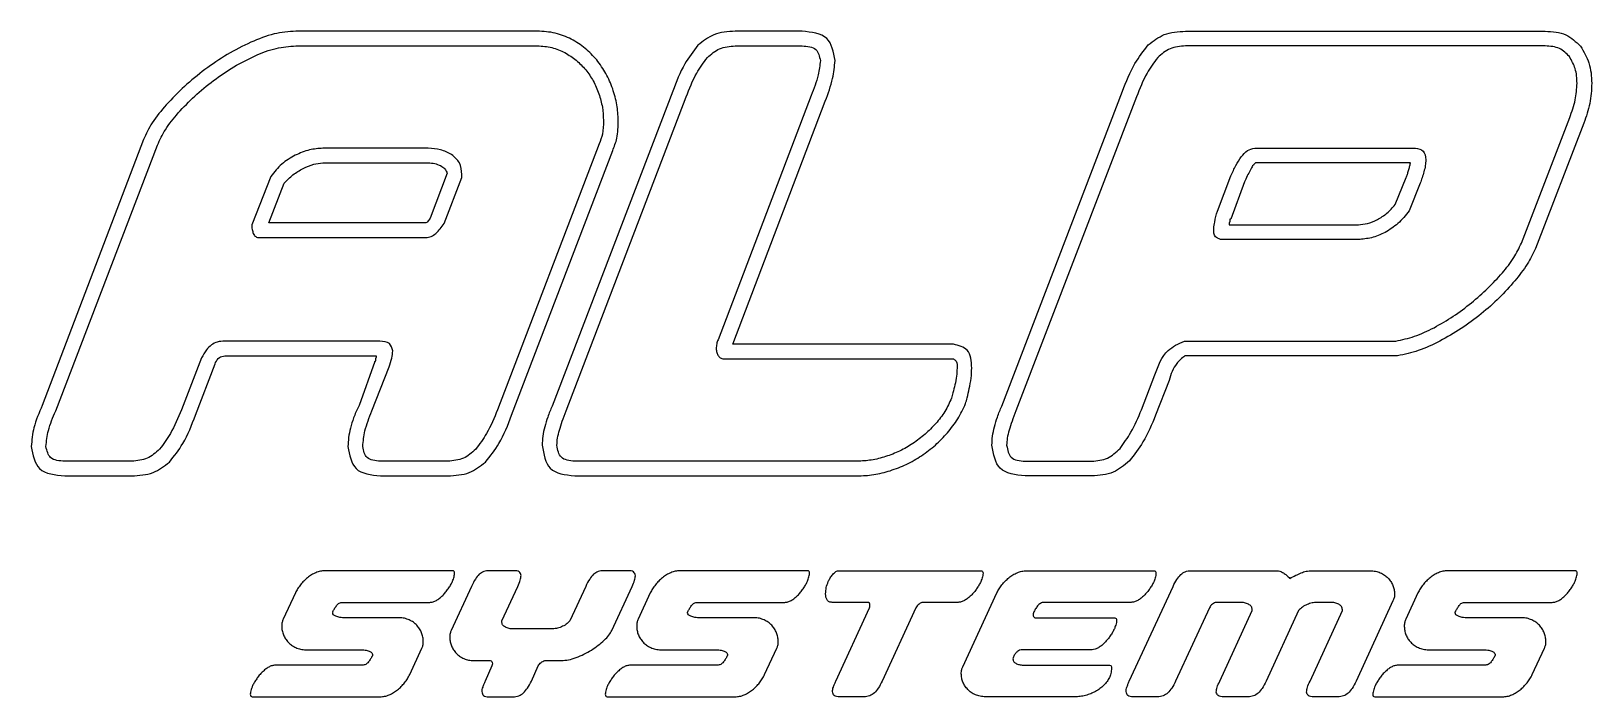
# Model space of a CAD drawing. Header units: millimetres. Extents: x 152.8 to 203.7, y 82.9 to 104.6.
import ezdxf

# ---------------------------------------------------------------- set-up
doc = ezdxf.new("R2010")
doc.units = ezdxf.units.MM
doc.layers.get('0').update_dxf_attribs({"linetype": 'CONTINUOUS'})

msp = doc.modelspace()

# ---------------------------------------------------------------- linework, layer by layer
for p, q in [((169.308, 104.615), (161.428, 104.615)), ((177.948, 104.615), (175.768, 104.615)), ((190.468, 104.615), (202.208, 104.615)), ((161.428, 104.135), (169.308, 104.135)), ((175.768, 104.135), (177.948, 104.135)), ((202.208, 104.135), (190.468, 104.135)), ((173.728, 102.655), (169.788, 92.375)), ((170.248, 92.215), (174.168, 102.475)), ((178.248, 102.515), (175.208, 94.535)), ((184.468, 92.375), (188.408, 102.655)), ((188.868, 102.475), (184.928, 92.215)), ((175.688, 94.395), (178.708, 102.335)), ((201.428, 97.695), (203.008, 101.795)), ((203.468, 101.615), (201.888, 97.515)), ((156.448, 101.075), (153.148, 92.395)), ((153.588, 92.215), (156.908, 100.895)), ((171.328, 100.935), (168.008, 92.255)), ((165.748, 100.795), (162.308, 100.795)), ((168.468, 92.075), (171.768, 100.715)), ((192.728, 100.795), (197.968, 100.795)), ((160.608, 99.875), (159.988, 98.295)), ((162.308, 100.315), (165.748, 100.315)), ((166.368, 99.975), (165.808, 98.515)), ((166.848, 99.835), (166.848, 99.935)), ((191.508, 98.735), (191.948, 99.895)), ((197.808, 100.315), (192.748, 100.315)), ((160.548, 98.355), (161.048, 99.655)), ((166.268, 98.335), (166.848, 99.835)), ((192.388, 99.695), (191.948, 98.475)), ((192.408, 99.735), (192.388, 99.695)), ((197.308, 98.955), (197.668, 99.835)), ((198.128, 99.655), (197.768, 98.755)), ((165.668, 98.355), (160.548, 98.355)), ((191.888, 98.335), (191.888, 98.295)), ((191.948, 98.475), (191.908, 98.475)), ((191.908, 98.475), (191.908, 98.395)), ((160.248, 97.875), (165.668, 97.875)), ((196.108, 97.815), (191.608, 97.815)), ((191.888, 98.295), (196.108, 98.295)), ((164.168, 94.495), (159.108, 94.495)), ((182.888, 94.395), (175.688, 94.395)), ((190.428, 94.495), (197.328, 94.495)), ((158.348, 93.955), (157.688, 92.255)), ((158.148, 92.075), (158.788, 93.755)), ((158.788, 93.755), (158.808, 93.795)), ((159.108, 94.015), (164.048, 94.015)), ((164.008, 93.835), (163.488, 92.395)), ((164.008, 93.815), (164.008, 93.835)), ((164.028, 93.915), (164.028, 93.875)), ((164.048, 94.015), (164.048, 93.975)), ((175.428, 93.915), (182.888, 93.915)), ((197.388, 94.015), (190.448, 94.015)), ((163.908, 92.215), (164.468, 93.655)), ((189.028, 92.255), (189.468, 93.395)), ((189.928, 93.215), (189.488, 92.075)), ((163.488, 92.395), (163.468, 92.355)), ((156.068, 90.575), (153.888, 90.575)), ((166.388, 90.575), (164.188, 90.575)), ((179.748, 90.575), (170.528, 90.575)), ((185.228, 90.575), (187.408, 90.575)), ((153.888, 90.095), (156.068, 90.095)), ((164.188, 90.095), (166.388, 90.095)), ((170.528, 90.095), (179.748, 90.095)), ((187.408, 90.095), (185.228, 90.095)), ((166.552, 86.999), (162.376, 86.999)), ((168.544, 86.999), (167.752, 86.999)), ((172.276, 86.999), (171.484, 86.999)), ((178.138, 86.999), (173.962, 86.999)), ((179.128, 86.999), (183.796, 86.999)), ((185.272, 86.999), (189.448, 86.999)), ((190.648, 86.999), (193.372, 86.999)), ((194.59, 86.999), (196.498, 86.999)), ((203.194, 86.999), (199.018, 86.999)), ((161.41, 86.273), (161.014, 85.415)), ((167.164, 86.489), (166.498, 85.049)), ((168.148, 85.367), (168.67, 86.489)), ((170.89, 86.489), (170.374, 85.367)), ((171.742, 85.049), (172.402, 86.489)), ((172.996, 86.273), (172.6, 85.415)), ((183.196, 83.867), (184.306, 86.273)), ((188.632, 83.393), (190.06, 86.489)), ((198.052, 86.273), (197.656, 85.415)), ((162.958, 85.967), (165.796, 85.967)), ((174.544, 85.967), (177.382, 85.967)), ((180.088, 85.967), (178.936, 85.967)), ((179.05, 83.393), (180.154, 85.793)), ((181.666, 85.793), (180.562, 83.393)), ((183.04, 85.967), (181.888, 85.967)), ((188.692, 85.967), (185.854, 85.967)), ((191.248, 85.793), (190.144, 83.393)), ((192.256, 85.967), (191.47, 85.967)), ((191.584, 83.393), (192.646, 85.697)), ((192.646, 85.697), (192.646, 85.721)), ((194.158, 85.697), (193.096, 83.393)), ((194.53, 83.393), (195.586, 85.697)), ((195.208, 85.967), (194.752, 85.967)), ((195.586, 85.697), (195.586, 85.721)), ((197.236, 86.015), (196.036, 83.393)), ((199.6, 85.967), (202.438, 85.967)), ((164.8, 85.463), (163.042, 85.463)), ((168.148, 85.343), (168.148, 85.367)), ((169.774, 85.097), (168.532, 85.097)), ((176.386, 85.463), (174.628, 85.463)), ((185.572, 85.463), (188.158, 85.463)), ((201.442, 85.463), (199.684, 85.463)), ((161.758, 84.419), (163.504, 84.419)), ((165.142, 83.609), (165.538, 84.467)), ((167.242, 84.065), (167.77, 84.065)), ((169.552, 84.065), (170.092, 84.065)), ((173.344, 84.419), (175.09, 84.419)), ((176.728, 83.609), (177.124, 84.467)), ((184.846, 84.185), (184.834, 84.119)), ((187.414, 84.419), (185.158, 84.419)), ((198.4, 84.419), (200.146, 84.419)), ((201.784, 83.609), (202.18, 84.467)), ((163.594, 83.915), (160.756, 83.915)), ((167.824, 83.891), (167.602, 83.393)), ((169.114, 83.393), (169.336, 83.891)), ((175.18, 83.915), (172.342, 83.915)), ((185.2, 83.915), (187.99, 83.915)), ((200.236, 83.915), (197.398, 83.915)), ((160, 82.883), (164.176, 82.883)), ((167.722, 82.883), (168.514, 82.883)), ((171.586, 82.883), (175.762, 82.883)), ((179.968, 82.883), (179.176, 82.883)), ((186.856, 82.883), (183.94, 82.883)), ((189.55, 82.883), (188.758, 82.883)), ((192.502, 82.883), (191.71, 82.883)), ((195.436, 82.883), (194.644, 82.883)), ((196.642, 82.883), (200.818, 82.883))]:
    msp.add_line(p, q)
for points, knots in [([(161.428, 104.615), (161.189, 104.596), (160.68, 104.557), (160.208, 104.36), (159.958, 104.255)], [0, 0, 0, 0, 0.0713201, 0.1522093, 0.1522093, 0.1522093, 0.1522093]), ([(170.418, 104.355), (170.246, 104.431), (169.893, 104.587), (169.506, 104.605), (169.308, 104.615)], [0, 0, 0, 0, 0.0557702, 0.1148787, 0.1148787, 0.1148787, 0.1148787]), ([(175.768, 104.615), (175.527, 104.6), (175.071, 104.573), (174.715, 104.289), (174.548, 104.155)], [0, 0, 0, 0, 0.0704452, 0.1332662, 0.1332662, 0.1332662, 0.1332662]), ([(179.028, 103.655), (178.975, 103.935), (178.864, 104.522), (178.262, 104.583), (177.948, 104.615)], [0, 0, 0, 0, 0.0768961, 0.1613767, 0.1613767, 0.1613767, 0.1613767]), ([(189.248, 104.165), (189.416, 104.296), (189.773, 104.575), (190.227, 104.601), (190.468, 104.615)], [0, 0, 0, 0, 0.0624124, 0.132817, 0.132817, 0.132817, 0.132817]), ([(202.208, 104.615), (202.445, 104.601), (202.89, 104.574), (203.209, 104.268), (203.358, 104.125)], [0, 0, 0, 0, 0.068849, 0.128708, 0.128708, 0.128708, 0.128708]), ([(159.958, 104.255), (159.697, 104.127), (159.173, 103.871), (158.697, 103.534), (158.458, 103.365)], [0, 0, 0, 0, 0.0868853, 0.1746667, 0.1746667, 0.1746667, 0.1746667]), ([(160.098, 103.815), (160.324, 103.908), (160.751, 104.084), (161.211, 104.119), (161.428, 104.135)], [0, 0, 0, 0, 0.0728187, 0.1375648, 0.1375648, 0.1375648, 0.1375648]), ([(169.308, 104.135), (169.469, 104.127), (169.783, 104.11), (170.068, 103.979), (170.208, 103.915)], [0, 0, 0, 0, 0.04781737, 0.09340795, 0.09340795, 0.09340795, 0.09340795]), ([(171.248, 103.675), (171.128, 103.808), (170.886, 104.077), (170.574, 104.262), (170.418, 104.355)], [0, 0, 0, 0, 0.0535637, 0.1078551, 0.1078551, 0.1078551, 0.1078551]), ([(174.548, 104.155), (174.397, 103.958), (174.047, 103.502), (173.843, 102.962), (173.728, 102.655)], [0, 0, 0, 0, 0.0739358, 0.1717647, 0.1717647, 0.1717647, 0.1717647]), ([(174.858, 103.755), (174.985, 103.866), (175.246, 104.092), (175.591, 104.12), (175.768, 104.135)], [0, 0, 0, 0, 0.0493185, 0.10095, 0.10095, 0.10095, 0.10095]), ([(177.948, 104.135), (178.122, 104.123), (178.443, 104.101), (178.515, 103.794), (178.548, 103.655)], [0, 0, 0, 0, 0.04657259, 0.08557255, 0.08557255, 0.08557255, 0.08557255]), ([(188.408, 102.655), (188.528, 102.967), (188.738, 103.51), (189.095, 103.969), (189.248, 104.165)], [0, 0, 0, 0, 0.0995819, 0.1736026, 0.1736026, 0.1736026, 0.1736026]), ([(190.468, 104.135), (190.291, 104.12), (189.946, 104.092), (189.685, 103.866), (189.558, 103.755)], [0, 0, 0, 0, 0.0516315, 0.1009498, 0.1009498, 0.1009498, 0.1009498]), ([(202.998, 103.785), (202.897, 103.887), (202.681, 104.105), (202.372, 104.125), (202.208, 104.135)], [0, 0, 0, 0, 0.0415827, 0.08914456, 0.08914456, 0.08914456, 0.08914456]), ([(203.358, 104.125), (203.466, 103.947), (203.691, 103.576), (203.715, 103.141), (203.728, 102.915)], [0, 0, 0, 0, 0.061381, 0.1282736, 0.1282736, 0.1282736, 0.1282736]), ([(158.738, 103.005), (158.956, 103.16), (159.386, 103.468), (159.862, 103.7), (160.098, 103.815)], [0, 0, 0, 0, 0.0801549, 0.1585406, 0.1585406, 0.1585406, 0.1585406]), ([(170.208, 103.915), (170.336, 103.837), (170.589, 103.683), (170.789, 103.463), (170.888, 103.355)], [0, 0, 0, 0, 0.0446542, 0.0884948, 0.0884948, 0.0884948, 0.0884948]), ([(171.768, 102.735), (171.701, 102.904), (171.569, 103.24), (171.355, 103.53), (171.248, 103.675)], [0, 0, 0, 0, 0.0541687, 0.1078367, 0.1078367, 0.1078367, 0.1078367]), ([(174.168, 102.475), (174.269, 102.739), (174.445, 103.195), (174.735, 103.589), (174.858, 103.755)], [0, 0, 0, 0, 0.0842738, 0.1459873, 0.1459873, 0.1459873, 0.1459873]), ([(178.548, 103.655), (178.528, 103.499), (178.477, 103.106), (178.334, 102.737), (178.248, 102.515)], [0, 0, 0, 0, 0.0471009, 0.1182522, 0.1182522, 0.1182522, 0.1182522]), ([(178.708, 102.335), (178.8, 102.579), (178.963, 103.006), (179.008, 103.46), (179.028, 103.655)], [0, 0, 0, 0, 0.0777947, 0.1363437, 0.1363437, 0.1363437, 0.1363437]), ([(189.558, 103.755), (189.435, 103.589), (189.145, 103.195), (188.969, 102.739), (188.868, 102.475)], [0, 0, 0, 0, 0.0617135, 0.1459873, 0.1459873, 0.1459873, 0.1459873]), ([(203.248, 102.915), (203.24, 103.078), (203.224, 103.388), (203.071, 103.657), (202.998, 103.785)], [0, 0, 0, 0, 0.04815728, 0.09165594, 0.09165594, 0.09165594, 0.09165594]), ([(158.458, 103.365), (158.229, 103.186), (157.78, 102.835), (157.39, 102.419), (157.198, 102.215)], [0, 0, 0, 0, 0.0868422, 0.1708128, 0.1708128, 0.1708128, 0.1708128]), ([(157.588, 101.945), (157.762, 102.133), (158.118, 102.516), (158.529, 102.84), (158.738, 103.005)], [0, 0, 0, 0, 0.076903, 0.1566059, 0.1566059, 0.1566059, 0.1566059]), ([(170.888, 103.355), (170.976, 103.236), (171.155, 102.996), (171.263, 102.716), (171.318, 102.575)], [0, 0, 0, 0, 0.04410006, 0.08943563, 0.08943563, 0.08943563, 0.08943563]), ([(203.008, 101.795), (203.078, 101.986), (203.21, 102.348), (203.236, 102.733), (203.248, 102.915)], [0, 0, 0, 0, 0.0607289, 0.1150612, 0.1150612, 0.1150612, 0.1150612]), ([(203.728, 102.915), (203.716, 102.694), (203.693, 102.248), (203.544, 101.828), (203.468, 101.615)], [0, 0, 0, 0, 0.0658218, 0.1332049, 0.1332049, 0.1332049, 0.1332049]), ([(171.318, 102.575), (171.361, 102.429), (171.448, 102.142), (171.461, 101.842), (171.468, 101.695)], [0, 0, 0, 0, 0.04541536, 0.0895749, 0.0895749, 0.0895749, 0.0895749]), ([(171.948, 101.695), (171.94, 101.869), (171.924, 102.224), (171.82, 102.563), (171.768, 102.735)], [0, 0, 0, 0, 0.0521943, 0.1059181, 0.1059181, 0.1059181, 0.1059181]), ([(157.198, 102.215), (157.033, 102.023), (156.735, 101.674), (156.537, 101.261), (156.448, 101.075)], [0, 0, 0, 0, 0.0753611, 0.1369795, 0.1369795, 0.1369795, 0.1369795]), ([(156.908, 100.895), (156.988, 101.066), (157.166, 101.447), (157.438, 101.768), (157.588, 101.945)], [0, 0, 0, 0, 0.056578, 0.125582, 0.125582, 0.125582, 0.125582]), ([(171.468, 101.695), (171.466, 101.546), (171.462, 101.284), (171.368, 101.04), (171.328, 100.935)], [0, 0, 0, 0, 0.04413901, 0.07781758, 0.07781758, 0.07781758, 0.07781758]), ([(171.768, 100.715), (171.82, 100.848), (171.943, 101.162), (171.946, 101.5), (171.948, 101.695)], [0, 0, 0, 0, 0.0426908, 0.1003666, 0.1003666, 0.1003666, 0.1003666]), ([(161.408, 100.565), (161.254, 100.478), (160.941, 100.301), (160.72, 100.018), (160.608, 99.875)], [0, 0, 0, 0, 0.05256, 0.1065606, 0.1065606, 0.1065606, 0.1065606]), ([(162.308, 100.795), (162.161, 100.783), (161.848, 100.758), (161.56, 100.632), (161.408, 100.565)], [0, 0, 0, 0, 0.04387844, 0.09347493, 0.09347493, 0.09347493, 0.09347493]), ([(166.508, 100.585), (166.39, 100.646), (166.152, 100.77), (165.884, 100.786), (165.748, 100.795)], [0, 0, 0, 0, 0.03929459, 0.07963773, 0.07963773, 0.07963773, 0.07963773]), ([(166.848, 99.935), (166.835, 100.071), (166.811, 100.335), (166.607, 100.503), (166.508, 100.585)], [0, 0, 0, 0, 0.03918306, 0.0761399, 0.0761399, 0.0761399, 0.0761399]), ([(191.948, 99.895), (192, 100.008), (192.099, 100.222), (192.227, 100.421), (192.288, 100.515)], [0, 0, 0, 0, 0.03734302, 0.07078703, 0.07078703, 0.07078703, 0.07078703]), ([(192.288, 100.515), (192.348, 100.591), (192.463, 100.736), (192.643, 100.776), (192.728, 100.795)], [0, 0, 0, 0, 0.02828424, 0.05358263, 0.05358263, 0.05358263, 0.05358263]), ([(197.968, 100.795), (198.067, 100.776), (198.274, 100.738), (198.296, 100.526), (198.308, 100.415)], [0, 0, 0, 0, 0.02721195, 0.0569526, 0.0569526, 0.0569526, 0.0569526]), ([(198.308, 100.415), (198.305, 100.352), (198.299, 100.22), (198.265, 100.092), (198.248, 100.025)], [0, 0, 0, 0, 0.01880993, 0.0395539, 0.0395539, 0.0395539, 0.0395539]), ([(161.048, 99.655), (161.139, 99.75), (161.321, 99.941), (161.552, 100.07), (161.668, 100.135)], [0, 0, 0, 0, 0.03925882, 0.07879676, 0.07879676, 0.07879676, 0.07879676]), ([(161.668, 100.135), (161.779, 100.187), (161.983, 100.283), (162.206, 100.305), (162.308, 100.315)], [0, 0, 0, 0, 0.03658215, 0.06691774, 0.06691774, 0.06691774, 0.06691774]), ([(165.748, 100.315), (165.819, 100.311), (165.957, 100.305), (166.085, 100.251), (166.148, 100.225)], [0, 0, 0, 0, 0.02112022, 0.04128368, 0.04128368, 0.04128368, 0.04128368]), ([(166.148, 100.225), (166.201, 100.194), (166.303, 100.134), (166.347, 100.026), (166.368, 99.975)], [0, 0, 0, 0, 0.0180502, 0.03415339, 0.03415339, 0.03415339, 0.03415339]), ([(192.598, 100.115), (192.566, 100.057), (192.499, 99.932), (192.439, 99.803), (192.408, 99.735)], [0, 0, 0, 0, 0.01979415, 0.0424948, 0.0424948, 0.0424948, 0.0424948]), ([(192.748, 100.315), (192.724, 100.292), (192.664, 100.234), (192.623, 100.16), (192.598, 100.115)], [0, 0, 0, 0, 0.00972409, 0.02512101, 0.02512101, 0.02512101, 0.02512101]), ([(197.668, 99.835), (197.681, 99.87), (197.71, 99.946), (197.735, 100.024), (197.748, 100.065)], [0, 0, 0, 0, 0.01147013, 0.02435657, 0.02435657, 0.02435657, 0.02435657]), ([(197.748, 100.065), (197.76, 100.107), (197.784, 100.189), (197.8, 100.274), (197.808, 100.315)], [0, 0, 0, 0, 0.01322182, 0.02572424, 0.02572424, 0.02572424, 0.02572424]), ([(198.248, 100.025), (198.228, 99.959), (198.192, 99.834), (198.148, 99.712), (198.128, 99.655)], [0, 0, 0, 0, 0.02064124, 0.038905, 0.038905, 0.038905, 0.038905]), ([(196.728, 98.465), (196.837, 98.528), (197.06, 98.657), (197.224, 98.855), (197.308, 98.955)], [0, 0, 0, 0, 0.0377201, 0.0764541, 0.0764541, 0.0764541, 0.0764541]), ([(165.808, 98.515), (165.783, 98.471), (165.747, 98.407), (165.687, 98.367), (165.668, 98.355)], [0, 0, 0, 0, 0.0147055, 0.02150617, 0.02150617, 0.02150617, 0.02150617]), ([(165.998, 98.015), (166.047, 98.063), (166.146, 98.162), (166.227, 98.277), (166.268, 98.335)], [0, 0, 0, 0, 0.02068969, 0.0419396, 0.0419396, 0.0419396, 0.0419396]), ([(191.388, 98.175), (191.396, 98.245), (191.42, 98.435), (191.474, 98.619), (191.508, 98.735)], [0, 0, 0, 0, 0.02121323, 0.05735184, 0.05735184, 0.05735184, 0.05735184]), ([(191.898, 98.365), (191.895, 98.361), (191.888, 98.352), (191.888, 98.341), (191.888, 98.335)], [0, 0, 0, 0, 0.001457694, 0.003225434, 0.003225434, 0.003225434, 0.003225434]), ([(191.908, 98.395), (191.907, 98.389), (191.907, 98.378), (191.901, 98.369), (191.898, 98.365)], [0, 0, 0, 0, 0.00176774, 0.003225536, 0.003225536, 0.003225536, 0.003225536]), ([(196.108, 98.295), (196.207, 98.304), (196.424, 98.324), (196.621, 98.415), (196.728, 98.465)], [0, 0, 0, 0, 0.02980459, 0.0647163, 0.0647163, 0.0647163, 0.0647163]), ([(197.768, 98.755), (197.653, 98.607), (197.432, 98.322), (197.125, 98.135), (196.978, 98.045)], [0, 0, 0, 0, 0.0556205, 0.1070073, 0.1070073, 0.1070073, 0.1070073]), ([(159.988, 98.295), (159.989, 98.244), (159.993, 98.145), (160.023, 98.05), (160.038, 98.005)], [0, 0, 0, 0, 0.01530111, 0.02955337, 0.02955337, 0.02955337, 0.02955337]), ([(160.038, 98.005), (160.06, 97.967), (160.107, 97.887), (160.199, 97.879), (160.248, 97.875)], [0, 0, 0, 0, 0.01245485, 0.02609761, 0.02609761, 0.02609761, 0.02609761]), ([(165.668, 97.875), (165.727, 97.881), (165.851, 97.895), (165.948, 97.974), (165.998, 98.015)], [0, 0, 0, 0, 0.01760155, 0.03653068, 0.03653068, 0.03653068, 0.03653068]), ([(191.608, 97.815), (191.544, 97.838), (191.387, 97.897), (191.388, 98.071), (191.388, 98.175)], [0, 0, 0, 0, 0.01879513, 0.04634965, 0.04634965, 0.04634965, 0.04634965]), ([(196.978, 98.045), (196.833, 97.978), (196.556, 97.85), (196.252, 97.826), (196.108, 97.815)], [0, 0, 0, 0, 0.04749341, 0.09062874, 0.09062874, 0.09062874, 0.09062874]), ([(200.808, 96.725), (200.941, 96.886), (201.187, 97.184), (201.352, 97.534), (201.428, 97.695)], [0, 0, 0, 0, 0.0623001, 0.1155243, 0.1155243, 0.1155243, 0.1155243]), ([(201.888, 97.515), (201.804, 97.344), (201.62, 96.969), (201.359, 96.643), (201.218, 96.465)], [0, 0, 0, 0, 0.0569266, 0.1248796, 0.1248796, 0.1248796, 0.1248796]), ([(199.798, 95.745), (199.98, 95.901), (200.338, 96.206), (200.654, 96.555), (200.808, 96.725)], [0, 0, 0, 0, 0.0720629, 0.1408565, 0.1408565, 0.1408565, 0.1408565]), ([(201.218, 96.465), (201.052, 96.275), (200.713, 95.888), (200.319, 95.555), (200.118, 95.385)], [0, 0, 0, 0, 0.0753742, 0.1543504, 0.1543504, 0.1543504, 0.1543504]), ([(198.578, 94.935), (198.791, 95.054), (199.219, 95.292), (199.605, 95.594), (199.798, 95.745)], [0, 0, 0, 0, 0.0731887, 0.1466398, 0.1466398, 0.1466398, 0.1466398]), ([(200.118, 95.385), (199.904, 95.22), (199.476, 94.89), (199.004, 94.627), (198.768, 94.495)], [0, 0, 0, 0, 0.0808555, 0.1618901, 0.1618901, 0.1618901, 0.1618901]), ([(197.328, 94.495), (197.534, 94.541), (197.969, 94.637), (198.368, 94.832), (198.578, 94.935)], [0, 0, 0, 0, 0.0633055, 0.1329333, 0.1329333, 0.1329333, 0.1329333]), ([(158.668, 94.375), (158.612, 94.322), (158.482, 94.2), (158.396, 94.043), (158.348, 93.955)], [0, 0, 0, 0, 0.02298363, 0.05308768, 0.05308768, 0.05308768, 0.05308768]), ([(159.108, 94.495), (159.022, 94.492), (158.866, 94.486), (158.73, 94.41), (158.668, 94.375)], [0, 0, 0, 0, 0.02517934, 0.04620321, 0.04620321, 0.04620321, 0.04620321]), ([(164.588, 94.175), (164.564, 94.268), (164.51, 94.476), (164.29, 94.488), (164.168, 94.495)], [0, 0, 0, 0, 0.02619629, 0.05869642, 0.05869642, 0.05869642, 0.05869642]), ([(175.208, 94.535), (175.19, 94.492), (175.154, 94.402), (175.15, 94.305), (175.148, 94.255)], [0, 0, 0, 0, 0.0137568, 0.02883161, 0.02883161, 0.02883161, 0.02883161]), ([(175.148, 94.255), (175.15, 94.21), (175.155, 94.125), (175.197, 94.051), (175.218, 94.015)], [0, 0, 0, 0, 0.01311727, 0.02530592, 0.02530592, 0.02530592, 0.02530592]), ([(183.488, 93.615), (183.475, 93.841), (183.452, 94.252), (183.062, 94.351), (182.888, 94.395)], [0, 0, 0, 0, 0.0603924, 0.109436, 0.109436, 0.109436, 0.109436]), ([(189.468, 93.395), (189.576, 93.694), (189.757, 94.196), (190.235, 94.409), (190.428, 94.495)], [0, 0, 0, 0, 0.0903839, 0.1515333, 0.1515333, 0.1515333, 0.1515333]), ([(198.768, 94.495), (198.536, 94.381), (198.096, 94.164), (197.616, 94.063), (197.388, 94.015)], [0, 0, 0, 0, 0.0770145, 0.1466225, 0.1466225, 0.1466225, 0.1466225]), ([(158.808, 93.795), (158.843, 93.859), (158.909, 93.98), (159.044, 94.004), (159.108, 94.015)], [0, 0, 0, 0, 0.02070027, 0.03904412, 0.03904412, 0.03904412, 0.03904412]), ([(164.018, 93.845), (164.015, 93.841), (164.008, 93.832), (164.008, 93.821), (164.008, 93.815)], [0, 0, 0, 0, 0.001457735, 0.003225491, 0.003225491, 0.003225491, 0.003225491]), ([(164.028, 93.875), (164.027, 93.869), (164.027, 93.858), (164.021, 93.849), (164.018, 93.845)], [0, 0, 0, 0, 0.001767757, 0.003225553, 0.003225553, 0.003225553, 0.003225553]), ([(164.038, 93.945), (164.035, 93.941), (164.028, 93.932), (164.028, 93.921), (164.028, 93.915)], [0, 0, 0, 0, 0.001457735, 0.003225491, 0.003225491, 0.003225491, 0.003225491]), ([(164.048, 93.975), (164.047, 93.969), (164.047, 93.958), (164.041, 93.949), (164.038, 93.945)], [0, 0, 0, 0, 0.001767875, 0.003225569, 0.003225569, 0.003225569, 0.003225569]), ([(164.468, 93.655), (164.502, 93.75), (164.564, 93.919), (164.58, 94.097), (164.588, 94.175)], [0, 0, 0, 0, 0.03036448, 0.05355931, 0.05355931, 0.05355931, 0.05355931]), ([(175.218, 94.015), (175.245, 93.986), (175.301, 93.925), (175.384, 93.918), (175.428, 93.915)], [0, 0, 0, 0, 0.01152436, 0.02402682, 0.02402682, 0.02402682, 0.02402682]), ([(182.888, 93.915), (182.922, 93.892), (183.022, 93.826), (183.014, 93.699), (183.008, 93.615)], [0, 0, 0, 0, 0.01171546, 0.0344145, 0.0344145, 0.0344145, 0.0344145]), ([(190.448, 94.015), (190.35, 93.937), (190.093, 93.731), (189.991, 93.413), (189.928, 93.215)], [0, 0, 0, 0, 0.03679686, 0.09721198, 0.09721198, 0.09721198, 0.09721198]), ([(183.008, 93.615), (183.004, 93.529), (182.996, 93.343), (182.958, 93.162), (182.938, 93.065)], [0, 0, 0, 0, 0.02580932, 0.05552688, 0.05552688, 0.05552688, 0.05552688]), ([(183.408, 92.945), (183.431, 93.059), (183.476, 93.28), (183.484, 93.505), (183.488, 93.615)], [0, 0, 0, 0, 0.03477165, 0.06758266, 0.06758266, 0.06758266, 0.06758266]), ([(182.938, 93.065), (182.918, 92.977), (182.886, 92.833), (182.844, 92.69), (182.828, 92.635)], [0, 0, 0, 0, 0.02698383, 0.04439423, 0.04439423, 0.04439423, 0.04439423]), ([(183.288, 92.455), (183.305, 92.519), (183.348, 92.681), (183.385, 92.845), (183.408, 92.945)], [0, 0, 0, 0, 0.01988876, 0.05045117, 0.05045117, 0.05045117, 0.05045117]), ([(153.148, 92.395), (153.043, 92.157), (152.854, 91.728), (152.808, 91.262), (152.788, 91.055)], [0, 0, 0, 0, 0.0773644, 0.1395195, 0.1395195, 0.1395195, 0.1395195]), ([(153.268, 91.055), (153.287, 91.23), (153.331, 91.633), (153.495, 92.005), (153.588, 92.215)], [0, 0, 0, 0, 0.0526118, 0.1209639, 0.1209639, 0.1209639, 0.1209639]), ([(157.688, 92.255), (157.58, 91.991), (157.394, 91.532), (157.102, 91.134), (156.978, 90.965)], [0, 0, 0, 0, 0.0851213, 0.1477361, 0.1477361, 0.1477361, 0.1477361]), ([(163.468, 92.355), (163.413, 92.234), (163.309, 92.007), (163.24, 91.767), (163.208, 91.655)], [0, 0, 0, 0, 0.03965477, 0.0747618, 0.0747618, 0.0747618, 0.0747618]), ([(163.608, 91.055), (163.626, 91.226), (163.669, 91.627), (163.821, 92.001), (163.908, 92.215)], [0, 0, 0, 0, 0.0515486, 0.1203327, 0.1203327, 0.1203327, 0.1203327]), ([(168.008, 92.255), (167.9, 91.991), (167.714, 91.532), (167.422, 91.134), (167.298, 90.965)], [0, 0, 0, 0, 0.0851213, 0.1477361, 0.1477361, 0.1477361, 0.1477361]), ([(169.788, 92.375), (169.739, 92.256), (169.648, 92.033), (169.579, 91.802), (169.548, 91.695)], [0, 0, 0, 0, 0.03862641, 0.07215246, 0.07215246, 0.07215246, 0.07215246]), ([(170.028, 91.585), (170.058, 91.683), (170.125, 91.895), (170.205, 92.103), (170.248, 92.215)], [0, 0, 0, 0, 0.03075417, 0.06674458, 0.06674458, 0.06674458, 0.06674458]), ([(182.828, 92.635), (182.761, 92.485), (182.629, 92.186), (182.421, 91.932), (182.318, 91.805)], [0, 0, 0, 0, 0.04885835, 0.09780844, 0.09780844, 0.09780844, 0.09780844]), ([(182.698, 91.505), (182.815, 91.652), (183.049, 91.945), (183.208, 92.285), (183.288, 92.455)], [0, 0, 0, 0, 0.0561527, 0.1121717, 0.1121717, 0.1121717, 0.1121717]), ([(184.228, 91.695), (184.259, 91.802), (184.328, 92.033), (184.419, 92.256), (184.468, 92.375)], [0, 0, 0, 0, 0.03352613, 0.07215253, 0.07215253, 0.07215253, 0.07215253]), ([(184.928, 92.215), (184.885, 92.103), (184.805, 91.895), (184.738, 91.683), (184.708, 91.585)], [0, 0, 0, 0, 0.03599052, 0.06674462, 0.06674462, 0.06674462, 0.06674462]), ([(188.328, 90.995), (188.452, 91.166), (188.737, 91.557), (188.923, 92.004), (189.028, 92.255)], [0, 0, 0, 0, 0.0633759, 0.1445702, 0.1445702, 0.1445702, 0.1445702]), ([(157.298, 90.545), (157.453, 90.742), (157.818, 91.205), (158.027, 91.757), (158.148, 92.075)], [0, 0, 0, 0, 0.074864, 0.1759167, 0.1759167, 0.1759167, 0.1759167]), ([(167.618, 90.545), (167.773, 90.742), (168.138, 91.205), (168.347, 91.757), (168.468, 92.075)], [0, 0, 0, 0, 0.074864, 0.1759167, 0.1759167, 0.1759167, 0.1759167]), ([(169.548, 91.695), (169.524, 91.595), (169.478, 91.398), (169.471, 91.195), (169.468, 91.095)], [0, 0, 0, 0, 0.03059419, 0.06066076, 0.06066076, 0.06066076, 0.06066076]), ([(182.318, 91.805), (182.204, 91.685), (181.974, 91.444), (181.704, 91.252), (181.568, 91.155)], [0, 0, 0, 0, 0.04949869, 0.09945004, 0.09945004, 0.09945004, 0.09945004]), ([(184.148, 91.095), (184.151, 91.195), (184.158, 91.398), (184.204, 91.595), (184.228, 91.695)], [0, 0, 0, 0, 0.03006669, 0.06066074, 0.06066074, 0.06066074, 0.06066074]), ([(189.488, 92.075), (189.364, 91.776), (189.143, 91.243), (188.792, 90.786), (188.638, 90.585)], [0, 0, 0, 0, 0.0965097, 0.1721875, 0.1721875, 0.1721875, 0.1721875]), ([(163.208, 91.655), (163.184, 91.552), (163.14, 91.354), (163.132, 91.152), (163.128, 91.055)], [0, 0, 0, 0, 0.03157522, 0.06064414, 0.06064414, 0.06064414, 0.06064414]), ([(169.948, 91.095), (169.952, 91.173), (169.961, 91.339), (170.004, 91.499), (170.028, 91.585)], [0, 0, 0, 0, 0.02333584, 0.04977568, 0.04977568, 0.04977568, 0.04977568]), ([(181.848, 90.755), (182.003, 90.866), (182.312, 91.087), (182.569, 91.366), (182.698, 91.505)], [0, 0, 0, 0, 0.0570536, 0.1136233, 0.1136233, 0.1136233, 0.1136233]), ([(184.708, 91.585), (184.684, 91.499), (184.641, 91.339), (184.632, 91.173), (184.628, 91.095)], [0, 0, 0, 0, 0.02643972, 0.04977568, 0.04977568, 0.04977568, 0.04977568]), ([(152.788, 91.055), (152.843, 90.775), (152.959, 90.183), (153.567, 90.125), (153.888, 90.095)], [0, 0, 0, 0, 0.077073, 0.1629931, 0.1629931, 0.1629931, 0.1629931]), ([(153.888, 90.575), (153.707, 90.585), (153.38, 90.604), (153.303, 90.915), (153.268, 91.055)], [0, 0, 0, 0, 0.04802342, 0.08721846, 0.08721846, 0.08721846, 0.08721846]), ([(156.978, 90.965), (156.851, 90.851), (156.591, 90.619), (156.244, 90.59), (156.068, 90.575)], [0, 0, 0, 0, 0.0497557, 0.1014338, 0.1014338, 0.1014338, 0.1014338]), ([(163.128, 91.055), (163.178, 90.775), (163.284, 90.192), (163.879, 90.128), (164.188, 90.095)], [0, 0, 0, 0, 0.0767219, 0.1597656, 0.1597656, 0.1597656, 0.1597656]), ([(164.188, 90.575), (164.019, 90.588), (163.705, 90.613), (163.638, 90.915), (163.608, 91.055)], [0, 0, 0, 0, 0.04512488, 0.08393534, 0.08393534, 0.08393534, 0.08393534]), ([(167.298, 90.965), (167.171, 90.851), (166.911, 90.619), (166.564, 90.59), (166.388, 90.575)], [0, 0, 0, 0, 0.0497557, 0.1014338, 0.1014338, 0.1014338, 0.1014338]), ([(169.468, 91.095), (169.516, 90.803), (169.614, 90.206), (170.219, 90.132), (170.528, 90.095)], [0, 0, 0, 0, 0.0795438, 0.162882, 0.162882, 0.162882, 0.162882]), ([(170.528, 90.575), (170.359, 90.592), (170.035, 90.626), (169.976, 90.943), (169.948, 91.095)], [0, 0, 0, 0, 0.04540091, 0.08700924, 0.08700924, 0.08700924, 0.08700924]), ([(180.678, 90.725), (180.523, 90.681), (180.219, 90.595), (179.903, 90.581), (179.748, 90.575)], [0, 0, 0, 0, 0.04808437, 0.09448626, 0.09448626, 0.09448626, 0.09448626]), ([(181.568, 91.155), (181.426, 91.067), (181.144, 90.892), (180.833, 90.78), (180.678, 90.725)], [0, 0, 0, 0, 0.04983083, 0.09908666, 0.09908666, 0.09908666, 0.09908666]), ([(180.828, 90.265), (181.006, 90.328), (181.363, 90.455), (181.686, 90.654), (181.848, 90.755)], [0, 0, 0, 0, 0.0564521, 0.1134461, 0.1134461, 0.1134461, 0.1134461]), ([(185.228, 90.095), (184.913, 90.131), (184.302, 90.201), (184.198, 90.803), (184.148, 91.095)], [0, 0, 0, 0, 0.0847703, 0.1644823, 0.1644823, 0.1644823, 0.1644823]), ([(184.628, 91.095), (184.658, 90.943), (184.722, 90.622), (185.053, 90.591), (185.228, 90.575)], [0, 0, 0, 0, 0.04178504, 0.08862527, 0.08862527, 0.08862527, 0.08862527]), ([(187.408, 90.575), (187.586, 90.592), (187.941, 90.626), (188.199, 90.872), (188.328, 90.995)], [0, 0, 0, 0, 0.0520695, 0.1037731, 0.1037731, 0.1037731, 0.1037731]), ([(156.068, 90.095), (156.309, 90.109), (156.766, 90.136), (157.127, 90.414), (157.298, 90.545)], [0, 0, 0, 0, 0.0706514, 0.1336961, 0.1336961, 0.1336961, 0.1336961]), ([(166.388, 90.095), (166.629, 90.109), (167.086, 90.136), (167.447, 90.414), (167.618, 90.545)], [0, 0, 0, 0, 0.0706515, 0.1336961, 0.1336961, 0.1336961, 0.1336961]), ([(179.748, 90.095), (179.929, 90.102), (180.295, 90.117), (180.649, 90.215), (180.828, 90.265)], [0, 0, 0, 0, 0.0541669, 0.1096516, 0.1096516, 0.1096516, 0.1096516]), ([(188.638, 90.585), (188.469, 90.442), (188.114, 90.143), (187.65, 90.111), (187.408, 90.095)], [0, 0, 0, 0, 0.0647003, 0.1355179, 0.1355179, 0.1355179, 0.1355179]), ([(161.806, 86.771), (161.764, 86.736), (161.682, 86.665), (161.612, 86.58), (161.578, 86.537)], [0, 0, 0, 0, 0.01624508, 0.03272668, 0.03272668, 0.03272668, 0.03272668]), ([(162.079, 86.936), (162.03, 86.914), (161.934, 86.868), (161.848, 86.804), (161.806, 86.771)], [0, 0, 0, 0, 0.01593288, 0.0319755, 0.0319755, 0.0319755, 0.0319755]), ([(162.376, 86.999), (162.325, 86.996), (162.223, 86.991), (162.127, 86.955), (162.079, 86.936)], [0, 0, 0, 0, 0.01500788, 0.03051999, 0.03051999, 0.03051999, 0.03051999]), ([(166.402, 86.411), (166.428, 86.45), (166.477, 86.523), (166.515, 86.602), (166.534, 86.639)], [0, 0, 0, 0, 0.01389751, 0.02637549, 0.02637549, 0.02637549, 0.02637549]), ([(166.534, 86.639), (166.541, 86.655), (166.558, 86.696), (166.571, 86.737), (166.579, 86.762)], [0, 0, 0, 0, 0.00527886, 0.01310549, 0.01310549, 0.01310549, 0.01310549]), ([(166.606, 86.915), (166.605, 86.94), (166.605, 86.981), (166.567, 86.994), (166.552, 86.999)], [0, 0, 0, 0, 0.00644302, 0.0110051, 0.0110051, 0.0110051, 0.0110051]), ([(166.579, 86.762), (166.586, 86.789), (166.601, 86.839), (166.604, 86.891), (166.606, 86.915)], [0, 0, 0, 0, 0.00842206, 0.01557898, 0.01557898, 0.01557898, 0.01557898]), ([(167.413, 86.882), (167.368, 86.832), (167.264, 86.714), (167.2, 86.571), (167.164, 86.489)], [0, 0, 0, 0, 0.0201584, 0.04675899, 0.04675899, 0.04675899, 0.04675899]), ([(167.752, 86.999), (167.686, 86.996), (167.562, 86.988), (167.461, 86.916), (167.413, 86.882)], [0, 0, 0, 0, 0.01919914, 0.03651261, 0.03651261, 0.03651261, 0.03651261]), ([(168.778, 86.843), (168.763, 86.889), (168.728, 86.996), (168.611, 86.998), (168.544, 86.999)], [0, 0, 0, 0, 0.01308098, 0.03105914, 0.03105914, 0.03105914, 0.03105914]), ([(168.67, 86.489), (168.701, 86.557), (168.753, 86.67), (168.771, 86.793), (168.778, 86.843)], [0, 0, 0, 0, 0.02208874, 0.03718221, 0.03718221, 0.03718221, 0.03718221]), ([(171.145, 86.882), (171.1, 86.832), (170.995, 86.714), (170.928, 86.571), (170.89, 86.489)], [0, 0, 0, 0, 0.02025307, 0.04706346, 0.04706346, 0.04706346, 0.04706346]), ([(171.484, 86.999), (171.418, 86.996), (171.294, 86.988), (171.193, 86.916), (171.145, 86.882)], [0, 0, 0, 0, 0.01919902, 0.03651249, 0.03651249, 0.03651249, 0.03651249]), ([(172.51, 86.837), (172.495, 86.884), (172.462, 86.994), (172.343, 86.997), (172.276, 86.999)], [0, 0, 0, 0, 0.01348503, 0.03149627, 0.03149627, 0.03149627, 0.03149627]), ([(172.402, 86.489), (172.433, 86.556), (172.484, 86.668), (172.502, 86.789), (172.51, 86.837)], [0, 0, 0, 0, 0.02194926, 0.03660022, 0.03660022, 0.03660022, 0.03660022]), ([(173.392, 86.771), (173.35, 86.736), (173.268, 86.665), (173.198, 86.58), (173.164, 86.537)], [0, 0, 0, 0, 0.01624505, 0.03272664, 0.03272664, 0.03272664, 0.03272664]), ([(173.665, 86.936), (173.616, 86.914), (173.52, 86.868), (173.434, 86.804), (173.392, 86.771)], [0, 0, 0, 0, 0.01593281, 0.0319755, 0.0319755, 0.0319755, 0.0319755]), ([(173.962, 86.999), (173.911, 86.996), (173.809, 86.991), (173.713, 86.955), (173.665, 86.936)], [0, 0, 0, 0, 0.01500788, 0.03052005, 0.03052005, 0.03052005, 0.03052005]), ([(177.988, 86.411), (178.014, 86.45), (178.063, 86.523), (178.101, 86.602), (178.12, 86.639)], [0, 0, 0, 0, 0.01389745, 0.02637548, 0.02637548, 0.02637548, 0.02637548]), ([(178.12, 86.639), (178.127, 86.655), (178.144, 86.696), (178.157, 86.737), (178.165, 86.762)], [0, 0, 0, 0, 0.00527886, 0.01310547, 0.01310547, 0.01310547, 0.01310547]), ([(178.192, 86.915), (178.191, 86.94), (178.191, 86.981), (178.153, 86.994), (178.138, 86.999)], [0, 0, 0, 0, 0.00644303, 0.01100511, 0.01100511, 0.01100511, 0.01100511]), ([(178.165, 86.762), (178.172, 86.789), (178.187, 86.839), (178.19, 86.891), (178.192, 86.915)], [0, 0, 0, 0, 0.00842209, 0.015579, 0.015579, 0.015579, 0.015579]), ([(178.72, 86.249), (178.723, 86.317), (178.73, 86.453), (178.779, 86.581), (178.804, 86.645)], [0, 0, 0, 0, 0.02020942, 0.04070185, 0.04070185, 0.04070185, 0.04070185]), ([(178.804, 86.645), (178.809, 86.658), (178.824, 86.689), (178.841, 86.718), (178.852, 86.735)], [0, 0, 0, 0, 0.00415965, 0.01020636, 0.01020636, 0.01020636, 0.01020636]), ([(178.852, 86.735), (178.864, 86.755), (178.889, 86.796), (178.918, 86.833), (178.933, 86.852)], [0, 0, 0, 0, 0.00705237, 0.01423749, 0.01423749, 0.01423749, 0.01423749]), ([(178.933, 86.852), (178.948, 86.871), (178.977, 86.907), (179.012, 86.939), (179.029, 86.954)], [0, 0, 0, 0, 0.00712618, 0.01402132, 0.01402132, 0.01402132, 0.01402132]), ([(179.029, 86.954), (179.045, 86.967), (179.074, 86.991), (179.111, 86.997), (179.128, 86.999)], [0, 0, 0, 0, 0.00605322, 0.01105629, 0.01105629, 0.01105629, 0.01105629]), ([(183.784, 86.639), (183.764, 86.602), (183.723, 86.524), (183.674, 86.45), (183.649, 86.411)], [0, 0, 0, 0, 0.01265374, 0.02651081, 0.02651081, 0.02651081, 0.02651081]), ([(183.826, 86.762), (183.817, 86.738), (183.803, 86.697), (183.789, 86.656), (183.784, 86.639)], [0, 0, 0, 0, 0.00785073, 0.01299735, 0.01299735, 0.01299735, 0.01299735]), ([(183.796, 86.999), (183.813, 86.994), (183.853, 86.983), (183.855, 86.94), (183.856, 86.915)], [0, 0, 0, 0, 0.0049658, 0.01144194, 0.01144194, 0.01144194, 0.01144194]), ([(183.856, 86.915), (183.854, 86.891), (183.85, 86.839), (183.834, 86.789), (183.826, 86.762)], [0, 0, 0, 0, 0.00716437, 0.01564339, 0.01564339, 0.01564339, 0.01564339]), ([(184.474, 86.537), (184.508, 86.58), (184.578, 86.665), (184.66, 86.736), (184.702, 86.771)], [0, 0, 0, 0, 0.01648167, 0.03272663, 0.03272663, 0.03272663, 0.03272663]), ([(184.702, 86.771), (184.744, 86.804), (184.83, 86.868), (184.926, 86.914), (184.975, 86.936)], [0, 0, 0, 0, 0.01604259, 0.0319754, 0.0319754, 0.0319754, 0.0319754]), ([(184.975, 86.936), (185.023, 86.955), (185.119, 86.991), (185.221, 86.996), (185.272, 86.999)], [0, 0, 0, 0, 0.01551217, 0.03052005, 0.03052005, 0.03052005, 0.03052005]), ([(189.43, 86.639), (189.411, 86.602), (189.373, 86.523), (189.324, 86.45), (189.298, 86.411)], [0, 0, 0, 0, 0.01247803, 0.02637548, 0.02637548, 0.02637548, 0.02637548]), ([(189.475, 86.762), (189.467, 86.737), (189.454, 86.696), (189.437, 86.655), (189.43, 86.639)], [0, 0, 0, 0, 0.00782658, 0.01310548, 0.01310548, 0.01310548, 0.01310548]), ([(189.448, 86.999), (189.463, 86.994), (189.501, 86.981), (189.501, 86.94), (189.502, 86.915)], [0, 0, 0, 0, 0.00456187, 0.01100493, 0.01100493, 0.01100493, 0.01100493]), ([(189.502, 86.915), (189.5, 86.891), (189.497, 86.839), (189.482, 86.789), (189.475, 86.762)], [0, 0, 0, 0, 0.00715692, 0.015579, 0.015579, 0.015579, 0.015579]), ([(190.06, 86.489), (190.097, 86.567), (190.164, 86.705), (190.264, 86.822), (190.309, 86.873)], [0, 0, 0, 0, 0.02560662, 0.04594049, 0.04594049, 0.04594049, 0.04594049]), ([(190.309, 86.873), (190.356, 86.91), (190.456, 86.987), (190.582, 86.995), (190.648, 86.999)], [0, 0, 0, 0, 0.01766517, 0.03689988, 0.03689988, 0.03689988, 0.03689988]), ([(193.372, 86.999), (193.429, 86.998), (193.532, 86.996), (193.625, 86.95), (193.666, 86.93)], [0, 0, 0, 0, 0.01703744, 0.03052013, 0.03052013, 0.03052013, 0.03052013]), ([(193.666, 86.93), (193.7, 86.904), (193.774, 86.85), (193.837, 86.783), (193.87, 86.747)], [0, 0, 0, 0, 0.01297848, 0.02745661, 0.02745661, 0.02745661, 0.02745661]), ([(193.87, 86.747), (193.935, 86.782), (194.056, 86.847), (194.181, 86.904), (194.239, 86.93)], [0, 0, 0, 0, 0.02224083, 0.04119815, 0.04119815, 0.04119815, 0.04119815]), ([(194.239, 86.93), (194.294, 86.95), (194.407, 86.992), (194.528, 86.997), (194.59, 86.999)], [0, 0, 0, 0, 0.01750738, 0.0359631, 0.0359631, 0.0359631, 0.0359631]), ([(196.498, 86.999), (196.555, 86.997), (196.668, 86.992), (196.773, 86.953), (196.825, 86.933)], [0, 0, 0, 0, 0.01725427, 0.03354917, 0.03354917, 0.03354917, 0.03354917]), ([(196.825, 86.933), (196.872, 86.91), (196.964, 86.864), (197.039, 86.794), (197.077, 86.759)], [0, 0, 0, 0, 0.01564748, 0.03076251, 0.03076251, 0.03076251, 0.03076251]), ([(197.077, 86.759), (197.109, 86.722), (197.174, 86.649), (197.215, 86.56), (197.236, 86.516)], [0, 0, 0, 0, 0.01472339, 0.02918148, 0.02918148, 0.02918148, 0.02918148]), ([(198.448, 86.771), (198.406, 86.736), (198.324, 86.665), (198.254, 86.58), (198.22, 86.537)], [0, 0, 0, 0, 0.01624496, 0.03272663, 0.03272663, 0.03272663, 0.03272663]), ([(198.721, 86.936), (198.672, 86.914), (198.576, 86.868), (198.49, 86.804), (198.448, 86.771)], [0, 0, 0, 0, 0.01593302, 0.03197561, 0.03197561, 0.03197561, 0.03197561]), ([(199.018, 86.999), (198.967, 86.996), (198.865, 86.991), (198.769, 86.955), (198.721, 86.936)], [0, 0, 0, 0, 0.01500788, 0.03051982, 0.03051982, 0.03051982, 0.03051982]), ([(203.044, 86.411), (203.07, 86.45), (203.119, 86.523), (203.157, 86.602), (203.176, 86.639)], [0, 0, 0, 0, 0.01389732, 0.02637535, 0.02637535, 0.02637535, 0.02637535]), ([(203.176, 86.639), (203.183, 86.655), (203.2, 86.696), (203.213, 86.737), (203.221, 86.762)], [0, 0, 0, 0, 0.0052789, 0.01310548, 0.01310548, 0.01310548, 0.01310548]), ([(203.248, 86.915), (203.247, 86.94), (203.247, 86.981), (203.209, 86.994), (203.194, 86.999)], [0, 0, 0, 0, 0.00644301, 0.0110053, 0.0110053, 0.0110053, 0.0110053]), ([(203.221, 86.762), (203.228, 86.789), (203.243, 86.839), (203.246, 86.891), (203.248, 86.915)], [0, 0, 0, 0, 0.00842209, 0.01557903, 0.01557903, 0.01557903, 0.01557903]), ([(161.578, 86.537), (161.545, 86.494), (161.483, 86.41), (161.434, 86.318), (161.41, 86.273)], [0, 0, 0, 0, 0.01614712, 0.03132903, 0.03132903, 0.03132903, 0.03132903]), ([(166.012, 86.03), (166.048, 86.053), (166.122, 86.1), (166.186, 86.161), (166.219, 86.192)], [0, 0, 0, 0, 0.01279338, 0.02634016, 0.02634016, 0.02634016, 0.02634016]), ([(166.219, 86.192), (166.251, 86.226), (166.317, 86.295), (166.373, 86.372), (166.402, 86.411)], [0, 0, 0, 0, 0.01412117, 0.02856676, 0.02856676, 0.02856676, 0.02856676]), ([(173.164, 86.537), (173.131, 86.494), (173.069, 86.41), (173.02, 86.318), (172.996, 86.273)], [0, 0, 0, 0, 0.01614712, 0.03132906, 0.03132906, 0.03132906, 0.03132906]), ([(177.598, 86.03), (177.634, 86.053), (177.708, 86.1), (177.772, 86.161), (177.805, 86.192)], [0, 0, 0, 0, 0.01279343, 0.02634017, 0.02634017, 0.02634017, 0.02634017]), ([(177.805, 86.192), (177.837, 86.226), (177.903, 86.295), (177.959, 86.372), (177.988, 86.411)], [0, 0, 0, 0, 0.01412117, 0.0285668, 0.0285668, 0.0285668, 0.0285668]), ([(178.765, 86.048), (178.752, 86.078), (178.723, 86.142), (178.721, 86.212), (178.72, 86.249)], [0, 0, 0, 0, 0.00968228, 0.02076453, 0.02076453, 0.02076453, 0.02076453]), ([(183.466, 86.192), (183.432, 86.161), (183.367, 86.101), (183.292, 86.053), (183.256, 86.03)], [0, 0, 0, 0, 0.01371577, 0.02657115, 0.02657115, 0.02657115, 0.02657115]), ([(183.649, 86.411), (183.621, 86.372), (183.565, 86.295), (183.499, 86.226), (183.466, 86.192)], [0, 0, 0, 0, 0.01435502, 0.02857778, 0.02857778, 0.02857778, 0.02857778]), ([(184.306, 86.273), (184.33, 86.318), (184.379, 86.41), (184.441, 86.494), (184.474, 86.537)], [0, 0, 0, 0, 0.01518198, 0.03132911, 0.03132911, 0.03132911, 0.03132911]), ([(189.115, 86.192), (189.082, 86.161), (189.018, 86.1), (188.944, 86.053), (188.908, 86.03)], [0, 0, 0, 0, 0.01354674, 0.02634017, 0.02634017, 0.02634017, 0.02634017]), ([(189.298, 86.411), (189.269, 86.372), (189.213, 86.295), (189.147, 86.226), (189.115, 86.192)], [0, 0, 0, 0, 0.01444563, 0.0285668, 0.0285668, 0.0285668, 0.0285668]), ([(197.236, 86.516), (197.251, 86.472), (197.282, 86.386), (197.287, 86.294), (197.29, 86.249)], [0, 0, 0, 0, 0.01402261, 0.02736608, 0.02736608, 0.02736608, 0.02736608]), ([(197.29, 86.249), (197.289, 86.203), (197.287, 86.121), (197.251, 86.047), (197.236, 86.015)], [0, 0, 0, 0, 0.01371659, 0.02427427, 0.02427427, 0.02427427, 0.02427427]), ([(198.22, 86.537), (198.187, 86.494), (198.125, 86.41), (198.076, 86.318), (198.052, 86.273)], [0, 0, 0, 0, 0.01614712, 0.031329, 0.031329, 0.031329, 0.031329]), ([(202.654, 86.03), (202.69, 86.053), (202.764, 86.1), (202.828, 86.161), (202.861, 86.192)], [0, 0, 0, 0, 0.01279323, 0.02634015, 0.02634015, 0.02634015, 0.02634015]), ([(202.861, 86.192), (202.893, 86.226), (202.959, 86.295), (203.015, 86.372), (203.044, 86.411)], [0, 0, 0, 0, 0.01412133, 0.02856681, 0.02856681, 0.02856681, 0.02856681]), ([(162.628, 85.625), (162.627, 85.633), (162.627, 85.646), (162.632, 85.657), (162.634, 85.661)], [0, 0, 0, 0, 0.002404664, 0.003686278, 0.003686278, 0.003686278, 0.003686278]), ([(162.73, 85.511), (162.7, 85.526), (162.65, 85.55), (162.634, 85.603), (162.628, 85.625)], [0, 0, 0, 0, 0.00927819, 0.01593591, 0.01593591, 0.01593591, 0.01593591]), ([(162.634, 85.661), (162.651, 85.694), (162.688, 85.763), (162.731, 85.828), (162.754, 85.862)], [0, 0, 0, 0, 0.01121118, 0.0234233, 0.0234233, 0.0234233, 0.0234233]), ([(162.754, 85.862), (162.78, 85.893), (162.834, 85.955), (162.916, 85.963), (162.958, 85.967)], [0, 0, 0, 0, 0.01173481, 0.02372564, 0.02372564, 0.02372564, 0.02372564]), ([(165.796, 85.967), (165.832, 85.97), (165.908, 85.977), (165.976, 86.012), (166.012, 86.03)], [0, 0, 0, 0, 0.01091424, 0.02270262, 0.02270262, 0.02270262, 0.02270262]), ([(174.214, 85.625), (174.213, 85.633), (174.213, 85.646), (174.218, 85.657), (174.22, 85.661)], [0, 0, 0, 0, 0.002404669, 0.003686252, 0.003686252, 0.003686252, 0.003686252]), ([(174.316, 85.511), (174.286, 85.526), (174.236, 85.55), (174.22, 85.603), (174.214, 85.625)], [0, 0, 0, 0, 0.00927822, 0.01593593, 0.01593593, 0.01593593, 0.01593593]), ([(174.22, 85.661), (174.237, 85.694), (174.274, 85.763), (174.317, 85.828), (174.34, 85.862)], [0, 0, 0, 0, 0.01121115, 0.02342334, 0.02342334, 0.02342334, 0.02342334]), ([(174.34, 85.862), (174.366, 85.893), (174.42, 85.955), (174.502, 85.963), (174.544, 85.967)], [0, 0, 0, 0, 0.01173472, 0.02372561, 0.02372561, 0.02372561, 0.02372561]), ([(177.382, 85.967), (177.418, 85.97), (177.494, 85.977), (177.562, 86.012), (177.598, 86.03)], [0, 0, 0, 0, 0.01091412, 0.02270261, 0.02270261, 0.02270261, 0.02270261]), ([(178.936, 85.967), (178.898, 85.969), (178.829, 85.973), (178.785, 86.025), (178.765, 86.048)], [0, 0, 0, 0, 0.01076719, 0.01968237, 0.01968237, 0.01968237, 0.01968237]), ([(180.166, 85.859), (180.164, 85.891), (180.162, 85.946), (180.11, 85.961), (180.088, 85.967)], [0, 0, 0, 0, 0.00833143, 0.0147743, 0.0147743, 0.0147743, 0.0147743]), ([(180.154, 85.793), (180.157, 85.809), (180.161, 85.831), (180.165, 85.853), (180.166, 85.859)], [0, 0, 0, 0, 0.004736299, 0.006709226, 0.006709226, 0.006709226, 0.006709226]), ([(181.771, 85.913), (181.749, 85.895), (181.708, 85.861), (181.679, 85.815), (181.666, 85.793)], [0, 0, 0, 0, 0.00833033, 0.0160291, 0.0160291, 0.0160291, 0.0160291]), ([(181.888, 85.967), (181.869, 85.964), (181.826, 85.956), (181.791, 85.929), (181.771, 85.913)], [0, 0, 0, 0, 0.00549354, 0.01304629, 0.01304629, 0.01304629, 0.01304629]), ([(183.256, 86.03), (183.22, 86.012), (183.152, 85.977), (183.076, 85.97), (183.04, 85.967)], [0, 0, 0, 0, 0.01178848, 0.02270261, 0.02270261, 0.02270261, 0.02270261]), ([(185.497, 85.589), (185.496, 85.584), (185.494, 85.574), (185.494, 85.564), (185.494, 85.559)], [0, 0, 0, 0, 0.001665285, 0.003017374, 0.003017374, 0.003017374, 0.003017374]), ([(185.506, 85.637), (185.504, 85.628), (185.501, 85.612), (185.498, 85.596), (185.497, 85.589)], [0, 0, 0, 0, 0.002750614, 0.004883788, 0.004883788, 0.004883788, 0.004883788]), ([(185.563, 85.742), (185.552, 85.724), (185.532, 85.69), (185.514, 85.654), (185.506, 85.637)], [0, 0, 0, 0, 0.00627939, 0.01194871, 0.01194871, 0.01194871, 0.01194871]), ([(185.638, 85.85), (185.624, 85.833), (185.597, 85.799), (185.574, 85.761), (185.563, 85.742)], [0, 0, 0, 0, 0.006585, 0.01315994, 0.01315994, 0.01315994, 0.01315994]), ([(185.734, 85.934), (185.716, 85.922), (185.68, 85.899), (185.652, 85.866), (185.638, 85.85)], [0, 0, 0, 0, 0.0063303, 0.01280114, 0.01280114, 0.01280114, 0.01280114]), ([(185.854, 85.967), (185.832, 85.966), (185.79, 85.963), (185.752, 85.944), (185.734, 85.934)], [0, 0, 0, 0, 0.00635376, 0.012568, 0.012568, 0.012568, 0.012568]), ([(188.908, 86.03), (188.872, 86.012), (188.804, 85.977), (188.728, 85.97), (188.692, 85.967)], [0, 0, 0, 0, 0.01178848, 0.02270261, 0.02270261, 0.02270261, 0.02270261]), ([(191.344, 85.91), (191.324, 85.892), (191.286, 85.858), (191.26, 85.814), (191.248, 85.793)], [0, 0, 0, 0, 0.00811431, 0.01520768, 0.01520768, 0.01520768, 0.01520768]), ([(191.47, 85.967), (191.448, 85.964), (191.401, 85.957), (191.364, 85.927), (191.344, 85.91)], [0, 0, 0, 0, 0.00631294, 0.01405098, 0.01405098, 0.01405098, 0.01405098]), ([(192.523, 85.907), (192.48, 85.925), (192.395, 85.96), (192.302, 85.965), (192.256, 85.967)], [0, 0, 0, 0, 0.01359158, 0.02754743, 0.02754743, 0.02754743, 0.02754743]), ([(192.646, 85.721), (192.64, 85.761), (192.628, 85.842), (192.558, 85.885), (192.523, 85.907)], [0, 0, 0, 0, 0.01137354, 0.02335794, 0.02335794, 0.02335794, 0.02335794]), ([(194.437, 85.898), (194.383, 85.873), (194.277, 85.824), (194.197, 85.739), (194.158, 85.697)], [0, 0, 0, 0, 0.01768769, 0.03466645, 0.03466645, 0.03466645, 0.03466645]), ([(194.752, 85.967), (194.701, 85.964), (194.593, 85.956), (194.491, 85.918), (194.437, 85.898)], [0, 0, 0, 0, 0.01517334, 0.03239442, 0.03239442, 0.03239442, 0.03239442]), ([(195.469, 85.907), (195.428, 85.925), (195.345, 85.961), (195.254, 85.965), (195.208, 85.967)], [0, 0, 0, 0, 0.01316767, 0.02697444, 0.02697444, 0.02697444, 0.02697444]), ([(195.586, 85.721), (195.58, 85.761), (195.57, 85.841), (195.503, 85.885), (195.469, 85.907)], [0, 0, 0, 0, 0.01133392, 0.02297554, 0.02297554, 0.02297554, 0.02297554]), ([(199.27, 85.625), (199.269, 85.633), (199.269, 85.646), (199.274, 85.657), (199.276, 85.661)], [0, 0, 0, 0, 0.002404662, 0.003686329, 0.003686329, 0.003686329, 0.003686329]), ([(199.372, 85.511), (199.342, 85.526), (199.292, 85.55), (199.276, 85.603), (199.27, 85.625)], [0, 0, 0, 0, 0.00927832, 0.01593598, 0.01593598, 0.01593598, 0.01593598]), ([(199.276, 85.661), (199.293, 85.694), (199.33, 85.763), (199.373, 85.828), (199.396, 85.862)], [0, 0, 0, 0, 0.01121115, 0.02342321, 0.02342321, 0.02342321, 0.02342321]), ([(199.396, 85.862), (199.422, 85.893), (199.476, 85.955), (199.558, 85.963), (199.6, 85.967)], [0, 0, 0, 0, 0.01173472, 0.02372549, 0.02372549, 0.02372549, 0.02372549]), ([(202.438, 85.967), (202.474, 85.97), (202.55, 85.977), (202.618, 86.012), (202.654, 86.03)], [0, 0, 0, 0, 0.0109146, 0.02270286, 0.02270286, 0.02270286, 0.02270286]), ([(161.014, 85.415), (161, 85.384), (160.967, 85.31), (160.966, 85.229), (160.966, 85.181)], [0, 0, 0, 0, 0.01011252, 0.02411402, 0.02411402, 0.02411402, 0.02411402]), ([(160.966, 85.181), (160.968, 85.135), (160.973, 85.042), (161.004, 84.953), (161.02, 84.908)], [0, 0, 0, 0, 0.01379125, 0.0279575, 0.0279575, 0.0279575, 0.0279575]), ([(163.042, 85.463), (162.98, 85.464), (162.873, 85.464), (162.772, 85.497), (162.73, 85.511)], [0, 0, 0, 0, 0.0183393, 0.0317322, 0.0317322, 0.0317322, 0.0317322]), ([(165.127, 85.394), (165.075, 85.414), (164.97, 85.456), (164.858, 85.461), (164.8, 85.463)], [0, 0, 0, 0, 0.01636477, 0.03362614, 0.03362614, 0.03362614, 0.03362614]), ([(165.376, 85.217), (165.339, 85.252), (165.265, 85.323), (165.173, 85.37), (165.127, 85.394)], [0, 0, 0, 0, 0.01499285, 0.03068671, 0.03068671, 0.03068671, 0.03068671]), ([(165.532, 84.971), (165.512, 85.016), (165.472, 85.106), (165.408, 85.18), (165.376, 85.217)], [0, 0, 0, 0, 0.01462404, 0.02926654, 0.02926654, 0.02926654, 0.02926654]), ([(168.265, 85.157), (168.23, 85.18), (168.163, 85.224), (168.153, 85.304), (168.148, 85.343)], [0, 0, 0, 0, 0.0116414, 0.02297532, 0.02297532, 0.02297532, 0.02297532]), ([(168.532, 85.097), (168.484, 85.099), (168.391, 85.104), (168.306, 85.14), (168.265, 85.157)], [0, 0, 0, 0, 0.01425414, 0.02756295, 0.02756295, 0.02756295, 0.02756295]), ([(170.095, 85.166), (170.04, 85.146), (169.936, 85.108), (169.826, 85.101), (169.774, 85.097)], [0, 0, 0, 0, 0.01736406, 0.0329847, 0.0329847, 0.0329847, 0.0329847]), ([(170.374, 85.367), (170.334, 85.326), (170.254, 85.241), (170.149, 85.191), (170.095, 85.166)], [0, 0, 0, 0, 0.01697886, 0.03466645, 0.03466645, 0.03466645, 0.03466645]), ([(172.6, 85.415), (172.586, 85.384), (172.553, 85.31), (172.552, 85.229), (172.552, 85.181)], [0, 0, 0, 0, 0.01011255, 0.02411406, 0.02411406, 0.02411406, 0.02411406]), ([(172.552, 85.181), (172.554, 85.135), (172.559, 85.042), (172.59, 84.953), (172.606, 84.908)], [0, 0, 0, 0, 0.01379125, 0.02795751, 0.02795751, 0.02795751, 0.02795751]), ([(174.628, 85.463), (174.566, 85.464), (174.459, 85.464), (174.358, 85.497), (174.316, 85.511)], [0, 0, 0, 0, 0.01833936, 0.03173215, 0.03173215, 0.03173215, 0.03173215]), ([(176.713, 85.394), (176.661, 85.414), (176.556, 85.456), (176.444, 85.461), (176.386, 85.463)], [0, 0, 0, 0, 0.01636466, 0.03362615, 0.03362615, 0.03362615, 0.03362615]), ([(176.962, 85.217), (176.925, 85.252), (176.851, 85.323), (176.759, 85.37), (176.713, 85.394)], [0, 0, 0, 0, 0.01499294, 0.03068664, 0.03068664, 0.03068664, 0.03068664]), ([(177.118, 84.971), (177.098, 85.016), (177.058, 85.106), (176.994, 85.18), (176.962, 85.217)], [0, 0, 0, 0, 0.01462404, 0.02926658, 0.02926658, 0.02926658, 0.02926658]), ([(185.494, 85.559), (185.494, 85.548), (185.496, 85.524), (185.506, 85.504), (185.512, 85.493)], [0, 0, 0, 0, 0.003479248, 0.006906304, 0.006906304, 0.006906304, 0.006906304]), ([(185.512, 85.493), (185.519, 85.485), (185.535, 85.466), (185.559, 85.464), (185.572, 85.463)], [0, 0, 0, 0, 0.00328969, 0.006966871, 0.006966871, 0.006966871, 0.006966871]), ([(188.146, 85.103), (188.126, 85.066), (188.085, 84.988), (188.036, 84.914), (188.011, 84.875)], [0, 0, 0, 0, 0.01265374, 0.02651081, 0.02651081, 0.02651081, 0.02651081]), ([(188.188, 85.226), (188.179, 85.202), (188.165, 85.161), (188.151, 85.12), (188.146, 85.103)], [0, 0, 0, 0, 0.00785073, 0.01299735, 0.01299735, 0.01299735, 0.01299735]), ([(188.158, 85.463), (188.175, 85.458), (188.215, 85.447), (188.217, 85.404), (188.218, 85.379)], [0, 0, 0, 0, 0.00496602, 0.01144213, 0.01144213, 0.01144213, 0.01144213]), ([(188.218, 85.379), (188.216, 85.355), (188.212, 85.303), (188.196, 85.253), (188.188, 85.226)], [0, 0, 0, 0, 0.00716433, 0.01564332, 0.01564332, 0.01564332, 0.01564332]), ([(197.656, 85.415), (197.642, 85.384), (197.609, 85.31), (197.608, 85.229), (197.608, 85.181)], [0, 0, 0, 0, 0.01011247, 0.02411397, 0.02411397, 0.02411397, 0.02411397]), ([(197.608, 85.181), (197.61, 85.135), (197.615, 85.042), (197.646, 84.953), (197.662, 84.908)], [0, 0, 0, 0, 0.01379124, 0.0279575, 0.0279575, 0.0279575, 0.0279575]), ([(199.684, 85.463), (199.622, 85.464), (199.515, 85.464), (199.414, 85.497), (199.372, 85.511)], [0, 0, 0, 0, 0.01833936, 0.03173238, 0.03173238, 0.03173238, 0.03173238]), ([(201.769, 85.394), (201.717, 85.414), (201.612, 85.456), (201.5, 85.461), (201.442, 85.463)], [0, 0, 0, 0, 0.01636466, 0.03362626, 0.03362626, 0.03362626, 0.03362626]), ([(202.018, 85.217), (201.981, 85.252), (201.907, 85.323), (201.815, 85.37), (201.769, 85.394)], [0, 0, 0, 0, 0.01499276, 0.03068667, 0.03068667, 0.03068667, 0.03068667]), ([(202.174, 84.971), (202.154, 85.016), (202.114, 85.106), (202.05, 85.18), (202.018, 85.217)], [0, 0, 0, 0, 0.0146242, 0.02926659, 0.02926659, 0.02926659, 0.02926659]), ([(161.02, 84.908), (161.04, 84.864), (161.08, 84.776), (161.144, 84.702), (161.176, 84.665)], [0, 0, 0, 0, 0.01442362, 0.02900702, 0.02900702, 0.02900702, 0.02900702]), ([(161.176, 84.665), (161.212, 84.631), (161.287, 84.56), (161.378, 84.512), (161.425, 84.488)], [0, 0, 0, 0, 0.01499287, 0.03068673, 0.03068673, 0.03068673, 0.03068673]), ([(165.586, 84.701), (165.583, 84.746), (165.578, 84.839), (165.547, 84.926), (165.532, 84.971)], [0, 0, 0, 0, 0.01341809, 0.02765625, 0.02765625, 0.02765625, 0.02765625]), ([(165.538, 84.467), (165.552, 84.498), (165.585, 84.572), (165.585, 84.654), (165.586, 84.701)], [0, 0, 0, 0, 0.01011251, 0.02411402, 0.02411402, 0.02411402, 0.02411402]), ([(166.498, 85.049), (166.484, 85.018), (166.451, 84.944), (166.45, 84.863), (166.45, 84.815)], [0, 0, 0, 0, 0.01011253, 0.02411404, 0.02411404, 0.02411404, 0.02411404]), ([(166.45, 84.815), (166.452, 84.769), (166.457, 84.677), (166.488, 84.589), (166.504, 84.545)], [0, 0, 0, 0, 0.01371657, 0.02766737, 0.02766737, 0.02766737, 0.02766737]), ([(171.073, 84.41), (171.149, 84.46), (171.297, 84.556), (171.428, 84.674), (171.493, 84.731)], [0, 0, 0, 0, 0.02712769, 0.05293171, 0.05293171, 0.05293171, 0.05293171]), ([(171.493, 84.731), (171.547, 84.784), (171.644, 84.88), (171.712, 84.997), (171.742, 85.049)], [0, 0, 0, 0, 0.02266302, 0.04055847, 0.04055847, 0.04055847, 0.04055847]), ([(172.606, 84.908), (172.626, 84.864), (172.666, 84.776), (172.73, 84.702), (172.762, 84.665)], [0, 0, 0, 0, 0.01442363, 0.029007, 0.029007, 0.029007, 0.029007]), ([(172.762, 84.665), (172.798, 84.631), (172.873, 84.56), (172.964, 84.512), (173.011, 84.488)], [0, 0, 0, 0, 0.01499287, 0.03068667, 0.03068667, 0.03068667, 0.03068667]), ([(177.172, 84.701), (177.169, 84.746), (177.164, 84.839), (177.133, 84.926), (177.118, 84.971)], [0, 0, 0, 0, 0.0134181, 0.02765626, 0.02765626, 0.02765626, 0.02765626]), ([(177.124, 84.467), (177.138, 84.498), (177.171, 84.572), (177.171, 84.654), (177.172, 84.701)], [0, 0, 0, 0, 0.01011255, 0.02411406, 0.02411406, 0.02411406, 0.02411406]), ([(187.831, 84.653), (187.798, 84.621), (187.734, 84.559), (187.66, 84.509), (187.624, 84.485)], [0, 0, 0, 0, 0.01374787, 0.0267127, 0.0267127, 0.0267127, 0.0267127]), ([(188.011, 84.875), (187.983, 84.836), (187.928, 84.758), (187.863, 84.688), (187.831, 84.653)], [0, 0, 0, 0, 0.01437022, 0.02860838, 0.02860838, 0.02860838, 0.02860838]), ([(197.662, 84.908), (197.682, 84.864), (197.722, 84.776), (197.786, 84.702), (197.818, 84.665)], [0, 0, 0, 0, 0.01442358, 0.02900702, 0.02900702, 0.02900702, 0.02900702]), ([(197.818, 84.665), (197.854, 84.631), (197.929, 84.56), (198.02, 84.512), (198.067, 84.488)], [0, 0, 0, 0, 0.01499278, 0.03068669, 0.03068669, 0.03068669, 0.03068669]), ([(202.228, 84.701), (202.225, 84.746), (202.22, 84.839), (202.189, 84.926), (202.174, 84.971)], [0, 0, 0, 0, 0.01341809, 0.02765618, 0.02765618, 0.02765618, 0.02765618]), ([(202.18, 84.467), (202.194, 84.498), (202.227, 84.572), (202.227, 84.654), (202.228, 84.701)], [0, 0, 0, 0, 0.01011255, 0.02411404, 0.02411404, 0.02411404, 0.02411404]), ([(161.425, 84.488), (161.476, 84.468), (161.583, 84.426), (161.698, 84.422), (161.758, 84.419)], [0, 0, 0, 0, 0.01650715, 0.03421635, 0.03421635, 0.03421635, 0.03421635]), ([(163.504, 84.419), (163.566, 84.419), (163.674, 84.418), (163.777, 84.387), (163.822, 84.374)], [0, 0, 0, 0, 0.01848426, 0.03225428, 0.03225428, 0.03225428, 0.03225428]), ([(163.924, 84.221), (163.906, 84.188), (163.868, 84.118), (163.822, 84.054), (163.798, 84.02)], [0, 0, 0, 0, 0.01128419, 0.02374526, 0.02374526, 0.02374526, 0.02374526]), ([(163.822, 84.374), (163.853, 84.361), (163.906, 84.339), (163.923, 84.285), (163.93, 84.263)], [0, 0, 0, 0, 0.00953209, 0.01618006, 0.01618006, 0.01618006, 0.01618006]), ([(163.93, 84.263), (163.93, 84.254), (163.93, 84.239), (163.925, 84.226), (163.924, 84.221)], [0, 0, 0, 0, 0.00285394, 0.004276985, 0.004276985, 0.004276985, 0.004276985]), ([(166.504, 84.545), (166.524, 84.502), (166.565, 84.415), (166.628, 84.342), (166.66, 84.305)], [0, 0, 0, 0, 0.01422394, 0.02874841, 0.02874841, 0.02874841, 0.02874841]), ([(166.66, 84.305), (166.696, 84.271), (166.77, 84.2), (166.862, 84.155), (166.909, 84.131)], [0, 0, 0, 0, 0.01494379, 0.03052594, 0.03052594, 0.03052594, 0.03052594]), ([(166.909, 84.131), (166.96, 84.112), (167.068, 84.072), (167.182, 84.068), (167.242, 84.065)], [0, 0, 0, 0, 0.01643808, 0.03414012, 0.03414012, 0.03414012, 0.03414012]), ([(167.77, 84.065), (167.791, 84.059), (167.839, 84.045), (167.841, 83.993), (167.842, 83.963)], [0, 0, 0, 0, 0.00597185, 0.01383077, 0.01383077, 0.01383077, 0.01383077]), ([(169.336, 83.891), (169.363, 83.934), (169.416, 84.017), (169.508, 84.05), (169.552, 84.065)], [0, 0, 0, 0, 0.01482872, 0.02844903, 0.02844903, 0.02844903, 0.02844903]), ([(170.092, 84.065), (170.17, 84.07), (170.335, 84.081), (170.492, 84.135), (170.575, 84.164)], [0, 0, 0, 0, 0.02330679, 0.04950597, 0.04950597, 0.04950597, 0.04950597]), ([(170.575, 84.164), (170.661, 84.199), (170.833, 84.269), (170.993, 84.363), (171.073, 84.41)], [0, 0, 0, 0, 0.02781121, 0.05560938, 0.05560938, 0.05560938, 0.05560938]), ([(173.011, 84.488), (173.062, 84.468), (173.169, 84.426), (173.284, 84.422), (173.344, 84.419)], [0, 0, 0, 0, 0.01650722, 0.03421641, 0.03421641, 0.03421641, 0.03421641]), ([(175.09, 84.419), (175.152, 84.419), (175.26, 84.418), (175.363, 84.387), (175.408, 84.374)], [0, 0, 0, 0, 0.01848429, 0.03225431, 0.03225431, 0.03225431, 0.03225431]), ([(175.51, 84.221), (175.492, 84.188), (175.454, 84.118), (175.408, 84.054), (175.384, 84.02)], [0, 0, 0, 0, 0.0112842, 0.02374523, 0.02374523, 0.02374523, 0.02374523]), ([(175.408, 84.374), (175.439, 84.361), (175.492, 84.339), (175.509, 84.285), (175.516, 84.263)], [0, 0, 0, 0, 0.00953201, 0.01618002, 0.01618002, 0.01618002, 0.01618002]), ([(175.516, 84.263), (175.516, 84.254), (175.516, 84.239), (175.511, 84.226), (175.51, 84.221)], [0, 0, 0, 0, 0.002853945, 0.004276989, 0.004276989, 0.004276989, 0.004276989]), ([(184.834, 84.119), (184.839, 84.085), (184.852, 84.014), (184.917, 83.981), (184.951, 83.963)], [0, 0, 0, 0, 0.0097491, 0.02055145, 0.02055145, 0.02055145, 0.02055145]), ([(184.975, 84.362), (184.952, 84.339), (184.902, 84.285), (184.866, 84.221), (184.846, 84.185)], [0, 0, 0, 0, 0.009673, 0.0219715, 0.0219715, 0.0219715, 0.0219715]), ([(185.158, 84.419), (185.121, 84.418), (185.055, 84.416), (185, 84.379), (184.975, 84.362)], [0, 0, 0, 0, 0.0106704, 0.01949962, 0.01949962, 0.01949962, 0.01949962]), ([(187.624, 84.485), (187.589, 84.466), (187.523, 84.43), (187.449, 84.423), (187.414, 84.419)], [0, 0, 0, 0, 0.01174387, 0.02222478, 0.02222478, 0.02222478, 0.02222478]), ([(198.067, 84.488), (198.118, 84.468), (198.225, 84.426), (198.34, 84.422), (198.4, 84.419)], [0, 0, 0, 0, 0.01650699, 0.0342163, 0.0342163, 0.0342163, 0.0342163]), ([(200.146, 84.419), (200.208, 84.419), (200.316, 84.418), (200.419, 84.387), (200.464, 84.374)], [0, 0, 0, 0, 0.01848453, 0.03225408, 0.03225408, 0.03225408, 0.03225408]), ([(200.566, 84.221), (200.548, 84.188), (200.51, 84.118), (200.464, 84.054), (200.44, 84.02)], [0, 0, 0, 0, 0.01128414, 0.02374524, 0.02374524, 0.02374524, 0.02374524]), ([(200.464, 84.374), (200.495, 84.361), (200.548, 84.339), (200.565, 84.285), (200.572, 84.263)], [0, 0, 0, 0, 0.00953252, 0.01618043, 0.01618043, 0.01618043, 0.01618043]), ([(200.572, 84.263), (200.572, 84.254), (200.572, 84.239), (200.567, 84.226), (200.566, 84.221)], [0, 0, 0, 0, 0.002853951, 0.004277033, 0.004277033, 0.004277033, 0.004277033]), ([(160.33, 83.69), (160.296, 83.656), (160.23, 83.588), (160.174, 83.51), (160.147, 83.471)], [0, 0, 0, 0, 0.01422274, 0.02857774, 0.02857774, 0.02857774, 0.02857774]), ([(160.54, 83.852), (160.503, 83.829), (160.428, 83.782), (160.363, 83.721), (160.33, 83.69)], [0, 0, 0, 0, 0.01285543, 0.02657121, 0.02657121, 0.02657121, 0.02657121]), ([(160.756, 83.915), (160.719, 83.912), (160.643, 83.906), (160.575, 83.871), (160.54, 83.852)], [0, 0, 0, 0, 0.01091425, 0.02270262, 0.02270262, 0.02270262, 0.02270262]), ([(163.798, 84.02), (163.77, 83.99), (163.715, 83.929), (163.634, 83.92), (163.594, 83.915)], [0, 0, 0, 0, 0.01195891, 0.02365721, 0.02365721, 0.02365721, 0.02365721]), ([(164.974, 83.342), (165.006, 83.385), (165.069, 83.47), (165.118, 83.563), (165.142, 83.609)], [0, 0, 0, 0, 0.01608592, 0.03159495, 0.03159495, 0.03159495, 0.03159495]), ([(167.836, 83.933), (167.834, 83.927), (167.829, 83.913), (167.826, 83.899), (167.824, 83.891)], [0, 0, 0, 0, 0.002040211, 0.004368847, 0.004368847, 0.004368847, 0.004368847]), ([(167.842, 83.963), (167.841, 83.959), (167.84, 83.949), (167.837, 83.939), (167.836, 83.933)], [0, 0, 0, 0, 0.001358296, 0.003068553, 0.003068553, 0.003068553, 0.003068553]), ([(171.916, 83.69), (171.882, 83.656), (171.816, 83.588), (171.76, 83.51), (171.733, 83.471)], [0, 0, 0, 0, 0.01422276, 0.02857778, 0.02857778, 0.02857778, 0.02857778]), ([(172.126, 83.852), (172.089, 83.829), (172.014, 83.782), (171.949, 83.721), (171.916, 83.69)], [0, 0, 0, 0, 0.01285546, 0.02657123, 0.02657123, 0.02657123, 0.02657123]), ([(172.342, 83.915), (172.305, 83.912), (172.229, 83.906), (172.161, 83.871), (172.126, 83.852)], [0, 0, 0, 0, 0.01091425, 0.02270251, 0.02270251, 0.02270251, 0.02270251]), ([(175.384, 84.02), (175.356, 83.99), (175.301, 83.929), (175.22, 83.92), (175.18, 83.915)], [0, 0, 0, 0, 0.01195887, 0.02365728, 0.02365728, 0.02365728, 0.02365728]), ([(176.56, 83.342), (176.592, 83.385), (176.655, 83.47), (176.704, 83.563), (176.728, 83.609)], [0, 0, 0, 0, 0.01608588, 0.03159497, 0.03159497, 0.03159497, 0.03159497]), ([(183.148, 83.633), (183.148, 83.681), (183.149, 83.762), (183.182, 83.836), (183.196, 83.867)], [0, 0, 0, 0, 0.0140015, 0.02411406, 0.02411406, 0.02411406, 0.02411406]), ([(183.202, 83.363), (183.186, 83.407), (183.155, 83.495), (183.15, 83.587), (183.148, 83.633)], [0, 0, 0, 0, 0.01395079, 0.02766738, 0.02766738, 0.02766738, 0.02766738]), ([(184.951, 83.963), (184.99, 83.949), (185.071, 83.921), (185.156, 83.917), (185.2, 83.915)], [0, 0, 0, 0, 0.01260016, 0.0254812, 0.0254812, 0.0254812, 0.0254812]), ([(188.026, 83.642), (188.019, 83.616), (188.008, 83.572), (187.99, 83.53), (187.984, 83.513)], [0, 0, 0, 0, 0.0081902, 0.01358022, 0.01358022, 0.01358022, 0.01358022]), ([(187.99, 83.915), (188.007, 83.908), (188.05, 83.891), (188.05, 83.843), (188.05, 83.813)], [0, 0, 0, 0, 0.00517242, 0.01296808, 0.01296808, 0.01296808, 0.01296808]), ([(188.05, 83.813), (188.048, 83.786), (188.046, 83.728), (188.033, 83.672), (188.026, 83.642)], [0, 0, 0, 0, 0.00819699, 0.01730167, 0.01730167, 0.01730167, 0.01730167]), ([(196.972, 83.69), (196.938, 83.656), (196.872, 83.588), (196.816, 83.51), (196.789, 83.471)], [0, 0, 0, 0, 0.01422276, 0.02857778, 0.02857778, 0.02857778, 0.02857778]), ([(197.182, 83.852), (197.145, 83.829), (197.07, 83.782), (197.005, 83.721), (196.972, 83.69)], [0, 0, 0, 0, 0.01285556, 0.02657115, 0.02657115, 0.02657115, 0.02657115]), ([(197.398, 83.915), (197.361, 83.912), (197.285, 83.906), (197.217, 83.871), (197.182, 83.852)], [0, 0, 0, 0, 0.01091436, 0.02270263, 0.02270263, 0.02270263, 0.02270263]), ([(200.44, 84.02), (200.412, 83.99), (200.357, 83.929), (200.276, 83.92), (200.236, 83.915)], [0, 0, 0, 0, 0.01195878, 0.02365731, 0.02365731, 0.02365731, 0.02365731]), ([(201.616, 83.342), (201.648, 83.385), (201.711, 83.47), (201.76, 83.563), (201.784, 83.609)], [0, 0, 0, 0, 0.01608602, 0.03159494, 0.03159494, 0.03159494, 0.03159494]), ([(159.97, 83.12), (159.961, 83.093), (159.945, 83.043), (159.941, 82.991), (159.94, 82.967)], [0, 0, 0, 0, 0.008479, 0.01564332, 0.01564332, 0.01564332, 0.01564332]), ([(160.012, 83.243), (160.006, 83.227), (159.992, 83.186), (159.978, 83.145), (159.97, 83.12)], [0, 0, 0, 0, 0.00514667, 0.01299735, 0.01299735, 0.01299735, 0.01299735]), ([(160.147, 83.471), (160.121, 83.433), (160.073, 83.359), (160.031, 83.281), (160.012, 83.243)], [0, 0, 0, 0, 0.01385716, 0.02651083, 0.02651083, 0.02651083, 0.02651083]), ([(164.473, 82.946), (164.521, 82.969), (164.618, 83.014), (164.703, 83.079), (164.746, 83.111)], [0, 0, 0, 0, 0.01593291, 0.03197556, 0.03197556, 0.03197556, 0.03197556]), ([(164.746, 83.111), (164.787, 83.146), (164.869, 83.217), (164.939, 83.3), (164.974, 83.342)], [0, 0, 0, 0, 0.01619458, 0.03250685, 0.03250685, 0.03250685, 0.03250685]), ([(167.524, 83.201), (167.515, 83.175), (167.499, 83.126), (167.495, 83.075), (167.494, 83.051)], [0, 0, 0, 0, 0.00826228, 0.01535209, 0.01535209, 0.01535209, 0.01535209]), ([(167.494, 83.051), (167.507, 83.002), (167.537, 82.891), (167.655, 82.886), (167.722, 82.883)], [0, 0, 0, 0, 0.01382932, 0.03143759, 0.03143759, 0.03143759, 0.03143759]), ([(167.602, 83.393), (167.587, 83.359), (167.559, 83.296), (167.535, 83.231), (167.524, 83.201)], [0, 0, 0, 0, 0.01108885, 0.0207274, 0.0207274, 0.0207274, 0.0207274]), ([(168.856, 83.009), (168.901, 83.061), (169.004, 83.177), (169.075, 83.316), (169.114, 83.393)], [0, 0, 0, 0, 0.02056972, 0.0464311, 0.0464311, 0.0464311, 0.0464311]), ([(171.556, 83.12), (171.547, 83.093), (171.531, 83.043), (171.527, 82.991), (171.526, 82.967)], [0, 0, 0, 0, 0.00847898, 0.01564332, 0.01564332, 0.01564332, 0.01564332]), ([(171.598, 83.243), (171.592, 83.227), (171.578, 83.186), (171.564, 83.145), (171.556, 83.12)], [0, 0, 0, 0, 0.00514666, 0.01299735, 0.01299735, 0.01299735, 0.01299735]), ([(171.733, 83.471), (171.707, 83.433), (171.659, 83.359), (171.617, 83.281), (171.598, 83.243)], [0, 0, 0, 0, 0.01385719, 0.02651082, 0.02651082, 0.02651082, 0.02651082]), ([(176.059, 82.946), (176.107, 82.969), (176.204, 83.014), (176.289, 83.079), (176.332, 83.111)], [0, 0, 0, 0, 0.01593294, 0.03197554, 0.03197554, 0.03197554, 0.03197554]), ([(176.332, 83.111), (176.373, 83.146), (176.455, 83.217), (176.525, 83.3), (176.56, 83.342)], [0, 0, 0, 0, 0.01619467, 0.03250686, 0.03250686, 0.03250686, 0.03250686]), ([(178.942, 83.051), (178.943, 83.075), (178.947, 83.126), (178.963, 83.175), (178.972, 83.201)], [0, 0, 0, 0, 0.00708975, 0.0153521, 0.0153521, 0.0153521, 0.0153521]), ([(179.176, 82.883), (179.108, 82.886), (178.988, 82.89), (178.956, 83.003), (178.942, 83.051)], [0, 0, 0, 0, 0.01804555, 0.03193741, 0.03193741, 0.03193741, 0.03193741]), ([(178.972, 83.201), (178.983, 83.231), (179.007, 83.296), (179.035, 83.359), (179.05, 83.393)], [0, 0, 0, 0, 0.00963855, 0.0207274, 0.0207274, 0.0207274, 0.0207274]), ([(180.562, 83.393), (180.524, 83.316), (180.457, 83.177), (180.355, 83.061), (180.31, 83.009)], [0, 0, 0, 0, 0.02564253, 0.04611748, 0.04611748, 0.04611748, 0.04611748]), ([(183.358, 83.123), (183.326, 83.16), (183.263, 83.233), (183.222, 83.32), (183.202, 83.363)], [0, 0, 0, 0, 0.01452449, 0.0287484, 0.0287484, 0.0287484, 0.0287484]), ([(183.607, 82.949), (183.56, 82.973), (183.468, 83.018), (183.394, 83.089), (183.358, 83.123)], [0, 0, 0, 0, 0.01558219, 0.03052612, 0.03052612, 0.03052612, 0.03052612]), ([(187.528, 83.057), (187.476, 83.031), (187.372, 82.977), (187.26, 82.945), (187.204, 82.928)], [0, 0, 0, 0, 0.01727685, 0.03494642, 0.03494642, 0.03494642, 0.03494642]), ([(187.798, 83.258), (187.756, 83.221), (187.673, 83.145), (187.576, 83.087), (187.528, 83.057)], [0, 0, 0, 0, 0.01675803, 0.03373344, 0.03373344, 0.03373344, 0.03373344]), ([(187.984, 83.513), (187.959, 83.468), (187.908, 83.374), (187.835, 83.298), (187.798, 83.258)], [0, 0, 0, 0, 0.0154735, 0.03168679, 0.03168679, 0.03168679, 0.03168679]), ([(188.524, 83.051), (188.525, 83.075), (188.529, 83.126), (188.545, 83.175), (188.554, 83.201)], [0, 0, 0, 0, 0.00708974, 0.01535212, 0.01535212, 0.01535212, 0.01535212]), ([(188.758, 82.883), (188.69, 82.886), (188.57, 82.89), (188.538, 83.003), (188.524, 83.051)], [0, 0, 0, 0, 0.01804579, 0.03193754, 0.03193754, 0.03193754, 0.03193754]), ([(188.554, 83.201), (188.565, 83.231), (188.589, 83.296), (188.617, 83.359), (188.632, 83.393)], [0, 0, 0, 0, 0.00963851, 0.02072736, 0.02072736, 0.02072736, 0.02072736]), ([(190.144, 83.393), (190.106, 83.316), (190.039, 83.177), (189.937, 83.061), (189.892, 83.009)], [0, 0, 0, 0, 0.02564242, 0.04611736, 0.04611736, 0.04611736, 0.04611736]), ([(191.47, 83.039), (191.477, 83.091), (191.494, 83.216), (191.551, 83.328), (191.584, 83.393)], [0, 0, 0, 0, 0.01571068, 0.03741558, 0.03741558, 0.03741558, 0.03741558]), ([(191.71, 82.883), (191.64, 82.884), (191.521, 82.886), (191.485, 82.994), (191.47, 83.039)], [0, 0, 0, 0, 0.01841754, 0.03156636, 0.03156636, 0.03156636, 0.03156636]), ([(193.096, 83.393), (193.056, 83.312), (192.986, 83.17), (192.882, 83.051), (192.838, 83)], [0, 0, 0, 0, 0.02698974, 0.04719533, 0.04719533, 0.04719533, 0.04719533]), ([(194.416, 83.039), (194.423, 83.091), (194.44, 83.216), (194.497, 83.328), (194.53, 83.393)], [0, 0, 0, 0, 0.01571068, 0.03741558, 0.03741558, 0.03741558, 0.03741558]), ([(194.644, 82.883), (194.578, 82.885), (194.463, 82.888), (194.43, 82.994), (194.416, 83.039)], [0, 0, 0, 0, 0.01753896, 0.03055364, 0.03055364, 0.03055364, 0.03055364]), ([(196.036, 83.393), (195.996, 83.312), (195.926, 83.169), (195.82, 83.051), (195.775, 83)], [0, 0, 0, 0, 0.02702602, 0.04737438, 0.04737438, 0.04737438, 0.04737438]), ([(196.612, 83.12), (196.603, 83.093), (196.587, 83.043), (196.583, 82.991), (196.582, 82.967)], [0, 0, 0, 0, 0.00847898, 0.01564332, 0.01564332, 0.01564332, 0.01564332]), ([(196.654, 83.243), (196.648, 83.227), (196.634, 83.186), (196.62, 83.145), (196.612, 83.12)], [0, 0, 0, 0, 0.00514662, 0.01299735, 0.01299735, 0.01299735, 0.01299735]), ([(196.789, 83.471), (196.763, 83.433), (196.715, 83.359), (196.673, 83.281), (196.654, 83.243)], [0, 0, 0, 0, 0.01385706, 0.02651081, 0.02651081, 0.02651081, 0.02651081]), ([(201.115, 82.946), (201.163, 82.969), (201.26, 83.014), (201.345, 83.079), (201.388, 83.111)], [0, 0, 0, 0, 0.01593283, 0.03197543, 0.03197543, 0.03197543, 0.03197543]), ([(201.388, 83.111), (201.429, 83.146), (201.511, 83.217), (201.581, 83.3), (201.616, 83.342)], [0, 0, 0, 0, 0.01619432, 0.03250682, 0.03250682, 0.03250682, 0.03250682]), ([(159.94, 82.967), (159.94, 82.943), (159.942, 82.9), (159.982, 82.888), (160, 82.883)], [0, 0, 0, 0, 0.00647614, 0.01144202, 0.01144202, 0.01144202, 0.01144202]), ([(164.176, 82.883), (164.226, 82.886), (164.328, 82.892), (164.424, 82.928), (164.473, 82.946)], [0, 0, 0, 0, 0.01500788, 0.03052001, 0.03052001, 0.03052001, 0.03052001]), ([(168.514, 82.883), (168.579, 82.888), (168.706, 82.896), (168.807, 82.973), (168.856, 83.009)], [0, 0, 0, 0, 0.01930868, 0.03716432, 0.03716432, 0.03716432, 0.03716432]), ([(171.526, 82.967), (171.526, 82.943), (171.528, 82.9), (171.568, 82.888), (171.586, 82.883)], [0, 0, 0, 0, 0.00647614, 0.01144205, 0.01144205, 0.01144205, 0.01144205]), ([(175.762, 82.883), (175.812, 82.886), (175.914, 82.892), (176.01, 82.928), (176.059, 82.946)], [0, 0, 0, 0, 0.01500788, 0.03051992, 0.03051992, 0.03051992, 0.03051992]), ([(180.31, 83.009), (180.261, 82.973), (180.16, 82.896), (180.033, 82.888), (179.968, 82.883)], [0, 0, 0, 0, 0.01785554, 0.03716433, 0.03716433, 0.03716433, 0.03716433]), ([(183.94, 82.883), (183.88, 82.886), (183.766, 82.89), (183.658, 82.93), (183.607, 82.949)], [0, 0, 0, 0, 0.01770192, 0.03414001, 0.03414001, 0.03414001, 0.03414001]), ([(187.204, 82.928), (187.146, 82.915), (187.031, 82.889), (186.914, 82.885), (186.856, 82.883)], [0, 0, 0, 0, 0.01772432, 0.03516067, 0.03516067, 0.03516067, 0.03516067]), ([(189.892, 83.009), (189.843, 82.973), (189.742, 82.896), (189.615, 82.888), (189.55, 82.883)], [0, 0, 0, 0, 0.01785554, 0.03716433, 0.03716433, 0.03716433, 0.03716433]), ([(192.838, 83), (192.79, 82.966), (192.69, 82.894), (192.567, 82.887), (192.502, 82.883)], [0, 0, 0, 0, 0.0171198, 0.03624496, 0.03624496, 0.03624496, 0.03624496]), ([(195.775, 83), (195.727, 82.966), (195.625, 82.894), (195.501, 82.887), (195.436, 82.883)], [0, 0, 0, 0, 0.01731344, 0.03651259, 0.03651259, 0.03651259, 0.03651259]), ([(196.582, 82.967), (196.582, 82.943), (196.584, 82.9), (196.624, 82.888), (196.642, 82.883)], [0, 0, 0, 0, 0.00647617, 0.01144197, 0.01144197, 0.01144197, 0.01144197]), ([(200.818, 82.883), (200.868, 82.886), (200.97, 82.892), (201.066, 82.928), (201.115, 82.946)], [0, 0, 0, 0, 0.01500788, 0.03051981, 0.03051981, 0.03051981, 0.03051981])]:
    msp.add_open_spline(points, degree=3, knots=knots)

doc.saveas('drawing.dxf')
